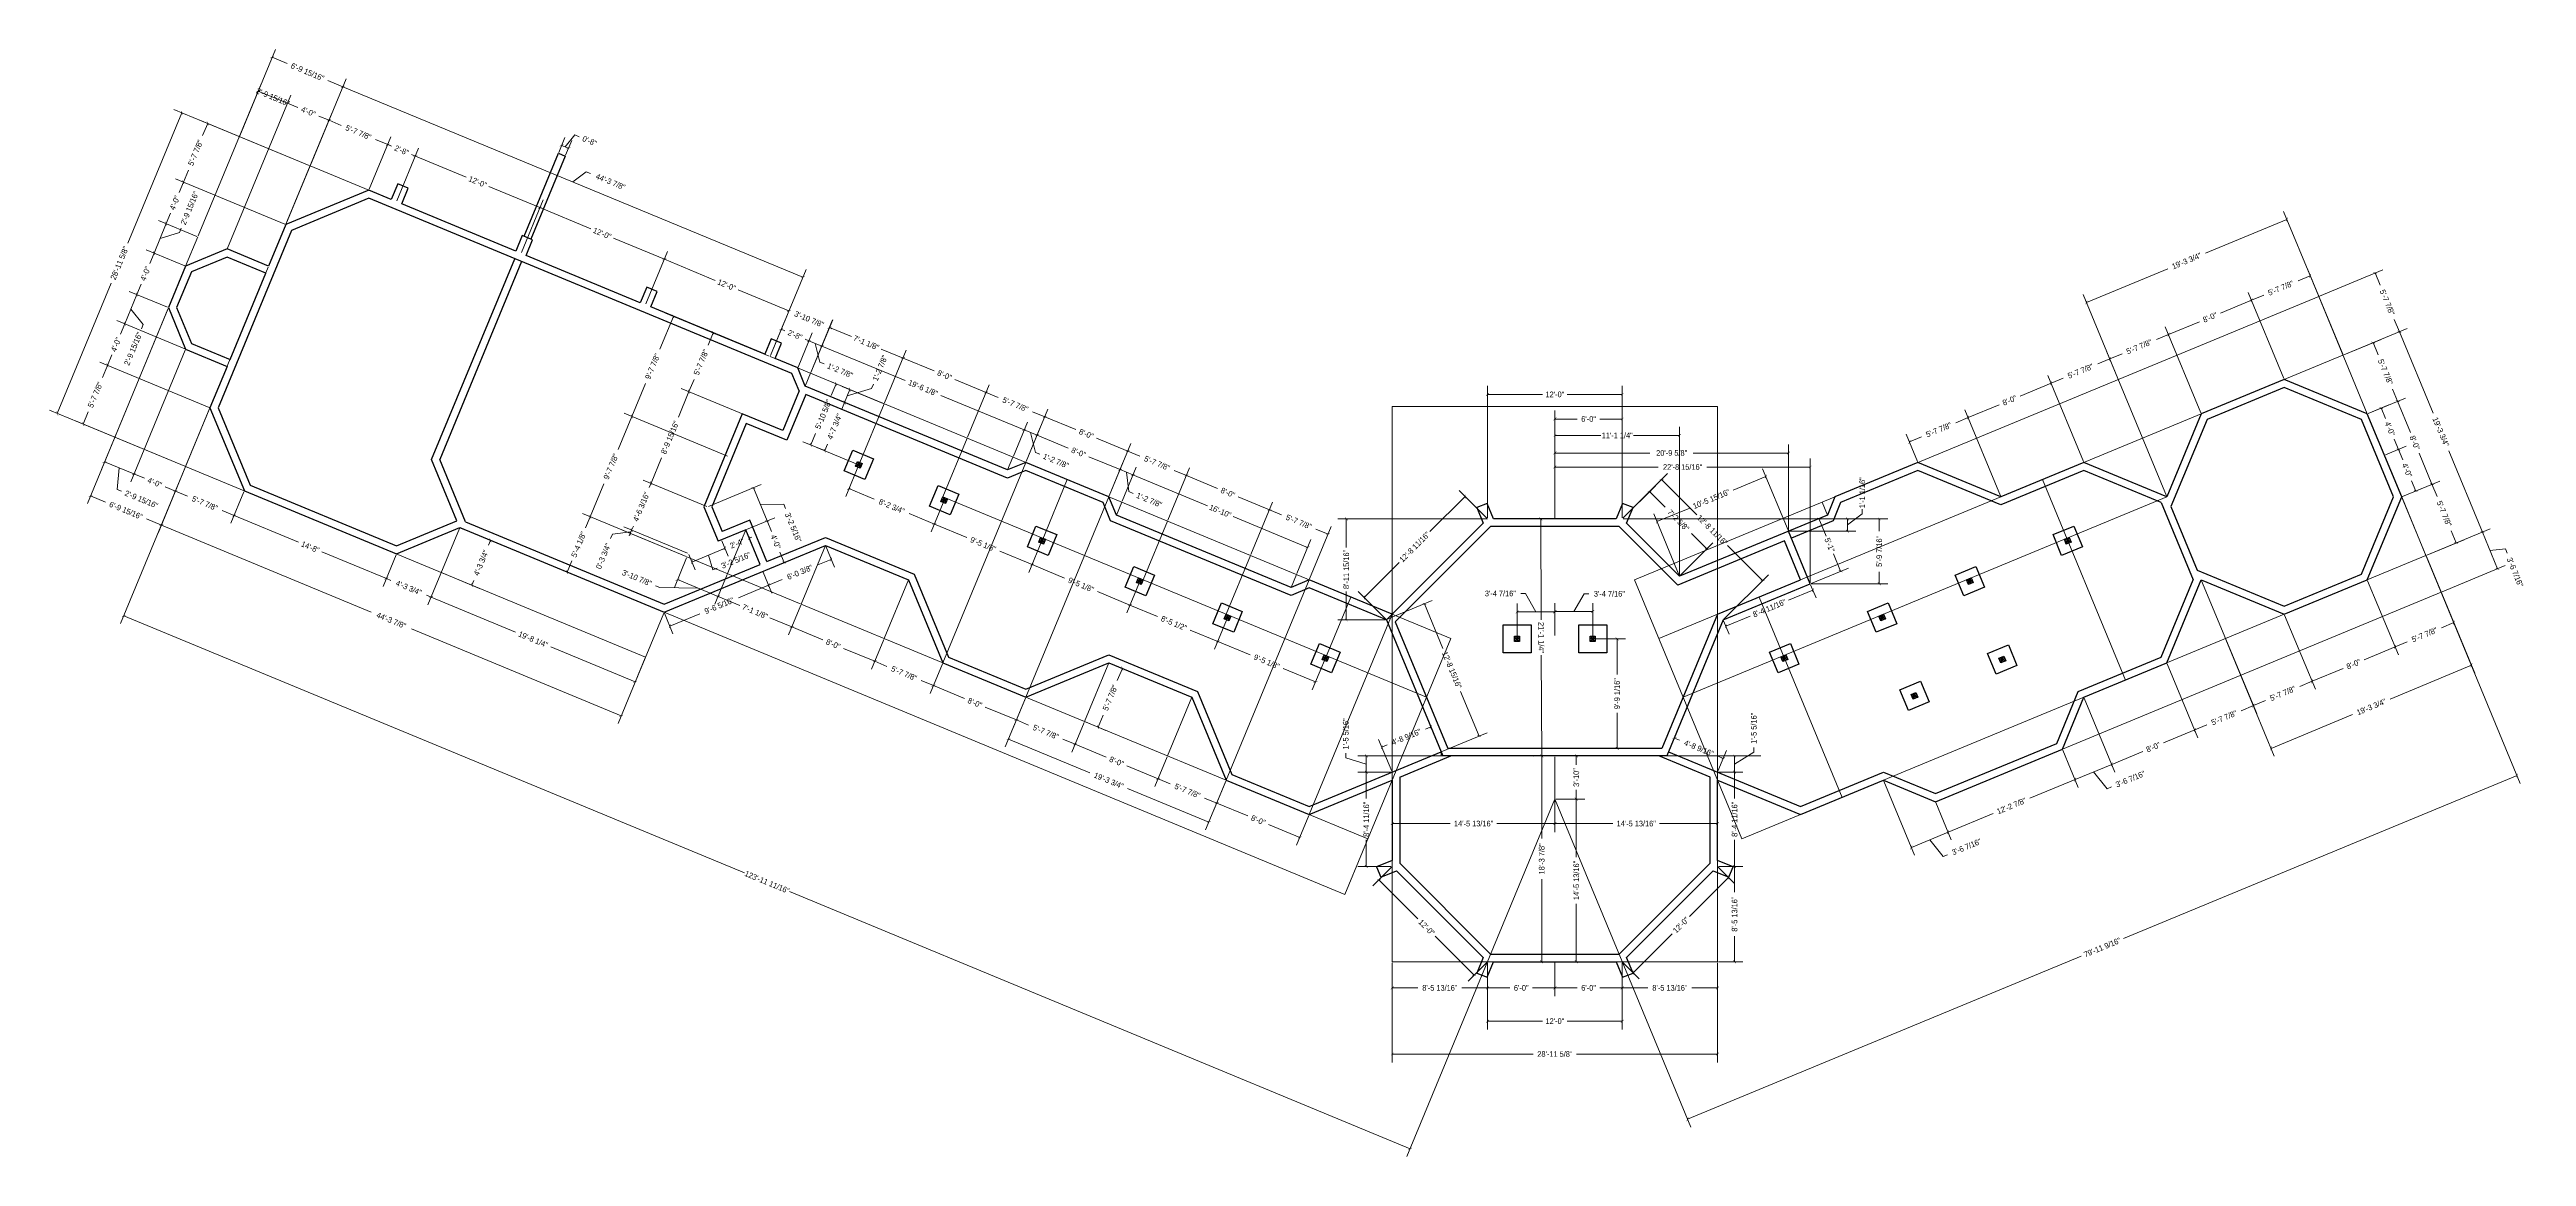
# Model space of a CAD drawing. Header units: inches. Extents: x 6006 to 8652, y 3716 to 4898.
import ezdxf

# ---------------------------------------------------------------- set-up
doc = ezdxf.new("R2010")
doc.units = ezdxf.units.IN
doc.header["$MEASUREMENT"] = 0
for name, color, linetype, lineweight in [('FOUNDATION', 7, 'Continuous', 30), ('GRID LAYOUT', 1, 'Continuous', 9), ('WALL FRAMING', 7, 'Continuous', 30)]:
    doc.layers.add(name, color=color, linetype=linetype, lineweight=lineweight)
doc.styles.add('ARCHENTLTD', font='technical.ttf', dxfattribs={"height": 6})
doc.dimstyles.new('ARCHENTLTD', dxfattribs={"dimscale": 0.05, "dimtxt": 0.1875, "dimasz": 3, "dimexe": 9, "dimexo": 1, "dimgap": 2.5, "dimtad": 0, "dimdec": 1, "dimzin": 1, "dimdsep": 46, "dimlunit": 4, "dimtxsty": 'ARCHENTLTD', "dimblk": 'ARCHTICK', "dimcen": 6, "dimclrd": 256, "dimclre": 256, "dimclrt": 256, "dimazin": 0, "dimtol": 1, "dimtfac": 1, "dimtdec": 1, "dimtofl": 0, "dimtmove": 1, "dimatfit": 3, "dimldrblk": 'ARCHTICK', "dimfxl": 1, "dimfrac": 2, "dimtolj": 1, "dimtzin": 0, "dimlwd": 9, "dimlwe": 9, "dimarcsym": 0})

# ---------------------------------------------------------------- blocks, each defined once
blk = doc.blocks.new('_ArchTick')
at = {"color": 0, "linetype": 'ByBlock', "const_width": 0.15}
blk.add_lwpolyline([(-0.5, -0.5), (0.5, 0.5)], dxfattribs=at)
blk = doc.blocks.new('*D4')
at = {"layer": 'GRID LAYOUT', "color": 3, "lineweight": 9}
for p, q in [((7138.6, 4242.7), (7160.4, 4233.7)), ((7152.1, 4237.1), (7146.7, 4224.1)), ((7126.1, 4174.4), (7131.5, 4187.4)), ((7112.6, 4180), (7134.5, 4171))]:
    blk.add_line(p, q, dxfattribs=at)
at = {"layer": 'GRID LAYOUT', "color": 3, "lineweight": 9, "xscale": 3, "yscale": 3, "zscale": 3}
for p, rotation in [((7152.1, 4237.1), 67.50000000000188), ((7126.1, 4174.4), 247.5000000000018)]:
    blk.add_blockref('_ArchTick', p, dxfattribs=dict(at, rotation=rotation))
at = {"layer": 'GRID LAYOUT', "color": 3, "insert": (7139.1, 4205.8), "char_height": 6, "attachment_point": 5, "rotation": 67.5, "style": 'ARCHENTLTD'}
blk.add_mtext('\\A1;5\'-7 7/8"', dxfattribs=at)
blk = doc.blocks.new('*D5')
at = {"layer": 'GRID LAYOUT', "color": 3, "lineweight": 9}
for p, q in [((6776, 4571.4), (6791.1, 4607.8)), ((6787.6, 4599.5), (6791.6, 4597.8)), ((6805.5, 4559.1), (6820.6, 4595.5)), ((6817.2, 4587.2), (6813.2, 4588.9))]:
    blk.add_line(p, q, dxfattribs=at)
at = {"layer": 'GRID LAYOUT', "color": 3, "lineweight": 9, "xscale": 3, "yscale": 3, "zscale": 3}
for p, rotation in [((6787.6, 4599.5), 157.4999999999999), ((6817.2, 4587.2), 337.4999999999999)]:
    blk.add_blockref('_ArchTick', p, dxfattribs=dict(at, rotation=rotation))
at = {"layer": 'GRID LAYOUT', "color": 3, "insert": (6802.4, 4593.4), "char_height": 6, "attachment_point": 5, "rotation": 337.5, "style": 'ARCHENTLTD'}
blk.add_mtext('\\A1;2\'-8"', dxfattribs=at)
blk = doc.blocks.new('*D6')
at = {"layer": 'GRID LAYOUT', "color": 3, "lineweight": 9}
for p, q in [((6642.9, 4626.5), (6666.2, 4682.6)), ((6662.7, 4674.2), (6717.1, 4651.7)), ((6795.8, 4619.1), (6741.4, 4641.7)), ((6776, 4571.4), (6799.2, 4627.5))]:
    blk.add_line(p, q, dxfattribs=at)
at = {"layer": 'GRID LAYOUT', "color": 3, "lineweight": 9, "xscale": 3, "yscale": 3, "zscale": 3}
for p, rotation in [((6662.7, 4674.2), 157.5000000000005), ((6795.8, 4619.1), 337.5000000000005)]:
    blk.add_blockref('_ArchTick', p, dxfattribs=dict(at, rotation=rotation))
at = {"layer": 'GRID LAYOUT', "color": 3, "insert": (6729.2, 4646.7), "char_height": 6, "attachment_point": 5, "rotation": 337.5, "style": 'ARCHENTLTD'}
blk.add_mtext('\\A1;12\'-0"', dxfattribs=at)
blk = doc.blocks.new('*D7')
at = {"layer": 'GRID LAYOUT', "color": 3, "lineweight": 9}
for p, q in [((6509.9, 4681.6), (6533.1, 4737.7)), ((6529.7, 4729.4), (6584.1, 4706.8)), ((6662.7, 4674.2), (6608.3, 4696.8)), ((6642.9, 4626.5), (6666.2, 4682.6))]:
    blk.add_line(p, q, dxfattribs=at)
at = {"layer": 'GRID LAYOUT', "color": 3, "lineweight": 9, "xscale": 3, "yscale": 3, "zscale": 3}
for p, rotation in [((6529.7, 4729.4), 157.5000000000001), ((6662.7, 4674.2), 337.5000000000001)]:
    blk.add_blockref('_ArchTick', p, dxfattribs=dict(at, rotation=rotation))
at = {"layer": 'GRID LAYOUT', "color": 3, "insert": (6596.2, 4701.8), "char_height": 6, "attachment_point": 5, "rotation": 337.5, "style": 'ARCHENTLTD'}
blk.add_mtext('\\A1;12\'-0"', dxfattribs=at)
blk = doc.blocks.new('*D8')
at = {"layer": 'GRID LAYOUT', "color": 3, "lineweight": 9}
for p, q in [((6376.9, 4736.7), (6400.1, 4792.8)), ((6396.6, 4784.5), (6451, 4761.9)), ((6529.7, 4729.4), (6475.3, 4751.9)), ((6509.9, 4681.6), (6533.1, 4737.7))]:
    blk.add_line(p, q, dxfattribs=at)
at = {"layer": 'GRID LAYOUT', "color": 3, "lineweight": 9, "xscale": 3, "yscale": 3, "zscale": 3}
for p, rotation in [((6396.6, 4784.5), 157.4999999999999), ((6529.7, 4729.4), 337.4999999999999)]:
    blk.add_blockref('_ArchTick', p, dxfattribs=dict(at, rotation=rotation))
at = {"layer": 'GRID LAYOUT', "color": 3, "insert": (6463.2, 4756.9), "char_height": 6, "attachment_point": 5, "rotation": 337.5, "style": 'ARCHENTLTD'}
blk.add_mtext('\\A1;12\'-0"', dxfattribs=at)
blk = doc.blocks.new('*D9')
at = {"layer": 'GRID LAYOUT', "color": 3, "lineweight": 9}
for p, q in [((6347.3, 4749), (6370.5, 4805)), ((6367.1, 4796.7), (6371.1, 4795)), ((6376.9, 4736.7), (6400.1, 4792.8)), ((6396.6, 4784.5), (6392.6, 4786.1))]:
    blk.add_line(p, q, dxfattribs=at)
at = {"layer": 'GRID LAYOUT', "color": 3, "lineweight": 9, "xscale": 3, "yscale": 3, "zscale": 3}
for p, rotation in [((6367.1, 4796.7), 157.4999999999993), ((6396.6, 4784.5), 337.4999999999994)]:
    blk.add_blockref('_ArchTick', p, dxfattribs=dict(at, rotation=rotation))
at = {"layer": 'GRID LAYOUT', "color": 3, "insert": (6381.9, 4790.6), "char_height": 6, "attachment_point": 5, "rotation": 337.5, "style": 'ARCHENTLTD'}
blk.add_mtext('\\A1;2\'-8"', dxfattribs=at)
blk = doc.blocks.new('*D10')
at = {"layer": 'GRID LAYOUT', "color": 3, "lineweight": 9}
for p, q in [((6549.8, 4788.5), (6556.4, 4804.2)), ((6552.9, 4795.9), (6560.3, 4792.8)), ((6556.6, 4794.4), (6567, 4807.2)), ((6557.2, 4785.4), (6563.7, 4801.1)), ((6567, 4807.2), (6571.7, 4805.2))]:
    blk.add_line(p, q, dxfattribs=at)
at = {"layer": 'GRID LAYOUT', "color": 3, "lineweight": 9, "xscale": 3, "yscale": 3, "zscale": 3}
for p, rotation in [((6552.9, 4795.9), 157.5000000000063), ((6560.3, 4792.8), 337.5000000000063)]:
    blk.add_blockref('_ArchTick', p, dxfattribs=dict(at, rotation=rotation))
at = {"layer": 'GRID LAYOUT', "color": 3, "insert": (6582.8, 4800.6), "char_height": 6, "attachment_point": 5, "rotation": 337.5, "style": 'ARCHENTLTD'}
blk.add_mtext('\\A1;0\'-8"', dxfattribs=at)
blk = doc.blocks.new('*D11')
at = {"layer": 'GRID LAYOUT', "color": 3, "lineweight": 9}
for p, q in [((6284.6, 4774.9), (6307.8, 4831)), ((6304.4, 4822.7), (6317.4, 4817.3)), ((6347.3, 4749), (6370.5, 4805)), ((6367.1, 4796.7), (6354.1, 4802.1))]:
    blk.add_line(p, q, dxfattribs=at)
at = {"layer": 'GRID LAYOUT', "color": 3, "lineweight": 9, "xscale": 3, "yscale": 3, "zscale": 3}
for p, rotation in [((6304.4, 4822.7), 157.5000000000018), ((6367.1, 4796.7), 337.5000000000018)]:
    blk.add_blockref('_ArchTick', p, dxfattribs=dict(at, rotation=rotation))
at = {"layer": 'GRID LAYOUT', "color": 3, "insert": (6335.7, 4809.7), "char_height": 6, "attachment_point": 5, "rotation": 337.5, "style": 'ARCHENTLTD'}
blk.add_mtext('\\A1;5\'-7 7/8"', dxfattribs=at)
blk = doc.blocks.new('*D12')
at = {"layer": 'GRID LAYOUT', "color": 3, "lineweight": 9}
for p, q in [((6195.9, 4686.2), (6263.5, 4849.4)), ((6240.2, 4667.9), (6307.8, 4831)), ((6260, 4841.1), (6271.1, 4836.5)), ((6304.4, 4822.7), (6293.3, 4827.3))]:
    blk.add_line(p, q, dxfattribs=at)
at = {"layer": 'GRID LAYOUT', "color": 3, "lineweight": 9, "xscale": 3, "yscale": 3, "zscale": 3}
for p, rotation in [((6260, 4841.1), 157.5000000000053), ((6304.4, 4822.7), 337.5000000000053)]:
    blk.add_blockref('_ArchTick', p, dxfattribs=dict(at, rotation=rotation))
at = {"layer": 'GRID LAYOUT', "color": 3, "insert": (6282.2, 4831.9), "char_height": 6, "attachment_point": 5, "rotation": 337.5, "style": 'ARCHENTLTD'}
blk.add_mtext('\\A1;4\'-0"', dxfattribs=at)
blk = doc.blocks.new('*D13')
at = {"layer": 'GRID LAYOUT', "color": 3, "lineweight": 9}
for p, q in [((6164.5, 4699.2), (6232.1, 4862.4)), ((6195.9, 4686.2), (6263.5, 4849.4)), ((6228.7, 4854), (6260, 4841.1))]:
    blk.add_line(p, q, dxfattribs=at)
at = {"layer": 'GRID LAYOUT', "color": 3, "lineweight": 9, "xscale": 3, "yscale": 3, "zscale": 3}
for p, rotation in [((6228.7, 4854), 157.4999999999947), ((6260, 4841.1), 337.4999999999947)]:
    blk.add_blockref('_ArchTick', p, dxfattribs=dict(at, rotation=rotation))
at = {"layer": 'GRID LAYOUT', "color": 3, "insert": (6244.3, 4847.5), "char_height": 6, "attachment_point": 5, "rotation": 337.5, "style": 'ARCHENTLTD'}
blk.add_mtext('\\A1;2\'-9 15/16"', dxfattribs=at)
blk = doc.blocks.new('*D14')
at = {"layer": 'GRID LAYOUT', "color": 3, "lineweight": 9}
for p, q in [((6819.3, 4553.4), (6842.6, 4609.6)), ((6839.1, 4601.3), (6862.5, 4591.6)), ((6917.8, 4568.7), (6894.3, 4578.4)), ((6897.9, 4520.9), (6921.2, 4577.1))]:
    blk.add_line(p, q, dxfattribs=at)
at = {"layer": 'GRID LAYOUT', "color": 3, "lineweight": 9, "xscale": 3, "yscale": 3, "zscale": 3}
for p, rotation in [((6839.1, 4601.3), 157.5000000000013), ((6917.8, 4568.7), 337.5000000000013)]:
    blk.add_blockref('_ArchTick', p, dxfattribs=dict(at, rotation=rotation))
at = {"layer": 'GRID LAYOUT', "color": 3, "insert": (6878.4, 4585), "char_height": 6, "attachment_point": 5, "rotation": 337.5, "style": 'ARCHENTLTD'}
blk.add_mtext('\\A1;7\'-1 1/8"', dxfattribs=at)
blk = doc.blocks.new('*D15')
at = {"layer": 'GRID LAYOUT', "color": 3, "lineweight": 9}
for p, q in [((6805.5, 4559.1), (6820.6, 4595.5)), ((6817.2, 4587.2), (6830.9, 4581.5)), ((6819.3, 4553.4), (6834.4, 4589.9)), ((6824, 4584.4), (6828.8, 4564.3)), ((6828.8, 4564.3), (6833.5, 4562.4))]:
    blk.add_line(p, q, dxfattribs=at)
at = {"layer": 'GRID LAYOUT', "color": 3, "lineweight": 9, "xscale": 3, "yscale": 3, "zscale": 3}
for p, rotation in [((6817.2, 4587.2), 157.4999999999909), ((6830.9, 4581.5), 337.4999999999909)]:
    blk.add_blockref('_ArchTick', p, dxfattribs=dict(at, rotation=rotation))
at = {"layer": 'GRID LAYOUT', "color": 3, "insert": (6850.5, 4555.3), "char_height": 6, "attachment_point": 5, "rotation": 337.5, "style": 'ARCHENTLTD'}
blk.add_mtext('\\A1;1\'-2 7/8"', dxfattribs=at)
blk = doc.blocks.new('*D16')
at = {"layer": 'GRID LAYOUT', "color": 3, "lineweight": 9}
for p, q in [((6897.9, 4520.9), (6921.2, 4577.1)), ((6917.8, 4568.7), (6951, 4555)), ((7006.4, 4532), (6973.2, 4545.8)), ((6986.6, 4484.1), (7009.9, 4540.3))]:
    blk.add_line(p, q, dxfattribs=at)
at = {"layer": 'GRID LAYOUT', "color": 3, "lineweight": 9, "xscale": 3, "yscale": 3, "zscale": 3}
for p, rotation in [((6917.8, 4568.7), 157.5000000000004), ((7006.4, 4532), 337.5000000000004)]:
    blk.add_blockref('_ArchTick', p, dxfattribs=dict(at, rotation=rotation))
at = {"layer": 'GRID LAYOUT', "color": 3, "insert": (6962.1, 4550.4), "char_height": 6, "attachment_point": 5, "rotation": 337.5, "style": 'ARCHENTLTD'}
blk.add_mtext('\\A1;8\'-0"', dxfattribs=at)
blk = doc.blocks.new('*D17')
at = {"layer": 'GRID LAYOUT', "color": 3, "lineweight": 9}
for p, q in [((6986.6, 4484.1), (7009.9, 4540.3)), ((7006.4, 4532), (7019.4, 4526.6)), ((7049.3, 4458.2), (7072.6, 4514.3)), ((7069.2, 4506), (7056.2, 4511.4))]:
    blk.add_line(p, q, dxfattribs=at)
at = {"layer": 'GRID LAYOUT', "color": 3, "lineweight": 9, "xscale": 3, "yscale": 3, "zscale": 3}
for p, rotation in [((7006.4, 4532), 157.5000000000005), ((7069.2, 4506), 337.5000000000005)]:
    blk.add_blockref('_ArchTick', p, dxfattribs=dict(at, rotation=rotation))
at = {"layer": 'GRID LAYOUT', "color": 3, "insert": (7037.8, 4519), "char_height": 6, "attachment_point": 5, "rotation": 337.5, "style": 'ARCHENTLTD'}
blk.add_mtext('\\A1;5\'-7 7/8"', dxfattribs=at)
blk = doc.blocks.new('*D18')
at = {"layer": 'GRID LAYOUT', "color": 3, "lineweight": 9}
for p, q in [((7049.3, 4458.2), (7072.6, 4514.3)), ((7069.2, 4506), (7102.4, 4492.3)), ((7157.9, 4469.3), (7124.6, 4483.1)), ((7138, 4421.4), (7161.3, 4477.6))]:
    blk.add_line(p, q, dxfattribs=at)
at = {"layer": 'GRID LAYOUT', "color": 3, "lineweight": 9, "xscale": 3, "yscale": 3, "zscale": 3}
for p, rotation in [((7069.2, 4506), 157.5000000000005), ((7157.9, 4469.3), 337.5000000000005)]:
    blk.add_blockref('_ArchTick', p, dxfattribs=dict(at, rotation=rotation))
at = {"layer": 'GRID LAYOUT', "color": 3, "insert": (7113.5, 4487.7), "char_height": 6, "attachment_point": 5, "rotation": 337.5, "style": 'ARCHENTLTD'}
blk.add_mtext('\\A1;8\'-0"', dxfattribs=at)
blk = doc.blocks.new('*D19')
at = {"layer": 'GRID LAYOUT', "color": 3, "lineweight": 9}
for p, q in [((7138, 4421.4), (7161.3, 4477.6)), ((7157.9, 4469.3), (7170.9, 4463.9)), ((7200.7, 4395.4), (7224, 4451.6)), ((7220.6, 4443.3), (7207.6, 4448.7))]:
    blk.add_line(p, q, dxfattribs=at)
at = {"layer": 'GRID LAYOUT', "color": 3, "lineweight": 9, "xscale": 3, "yscale": 3, "zscale": 3}
for p, rotation in [((7157.9, 4469.3), 157.4999999999997), ((7220.6, 4443.3), 337.4999999999997)]:
    blk.add_blockref('_ArchTick', p, dxfattribs=dict(at, rotation=rotation))
at = {"layer": 'GRID LAYOUT', "color": 3, "insert": (7189.2, 4456.3), "char_height": 6, "attachment_point": 5, "rotation": 337.5, "style": 'ARCHENTLTD'}
blk.add_mtext('\\A1;5\'-7 7/8"', dxfattribs=at)
blk = doc.blocks.new('*D20')
at = {"layer": 'GRID LAYOUT', "color": 3, "lineweight": 9}
for p, q in [((7200.7, 4395.4), (7224, 4451.6)), ((7220.6, 4443.3), (7253.8, 4429.5)), ((7309.3, 4406.6), (7276, 4420.3)), ((7289.4, 4358.7), (7312.7, 4414.9))]:
    blk.add_line(p, q, dxfattribs=at)
at = {"layer": 'GRID LAYOUT', "color": 3, "lineweight": 9, "xscale": 3, "yscale": 3, "zscale": 3}
for p, rotation in [((7220.6, 4443.3), 157.4999999999998), ((7309.3, 4406.6), 337.4999999999997)]:
    blk.add_blockref('_ArchTick', p, dxfattribs=dict(at, rotation=rotation))
at = {"layer": 'GRID LAYOUT', "color": 3, "insert": (7264.9, 4424.9), "char_height": 6, "attachment_point": 5, "rotation": 337.5, "style": 'ARCHENTLTD'}
blk.add_mtext('\\A1;8\'-0"', dxfattribs=at)
blk = doc.blocks.new('*D21')
at = {"layer": 'GRID LAYOUT', "color": 3, "lineweight": 9}
for p, q in [((7289.4, 4358.7), (7312.7, 4414.9)), ((7309.3, 4406.6), (7322.3, 4401.2)), ((7352.1, 4332.7), (7375.4, 4388.9)), ((7372, 4380.6), (7359, 4386))]:
    blk.add_line(p, q, dxfattribs=at)
at = {"layer": 'GRID LAYOUT', "color": 3, "lineweight": 9, "xscale": 3, "yscale": 3, "zscale": 3}
for p, rotation in [((7309.3, 4406.6), 157.5), ((7372, 4380.6), 337.4999999999999)]:
    blk.add_blockref('_ArchTick', p, dxfattribs=dict(at, rotation=rotation))
at = {"layer": 'GRID LAYOUT', "color": 3, "insert": (7340.6, 4393.6), "char_height": 6, "attachment_point": 5, "rotation": 337.5, "style": 'ARCHENTLTD'}
blk.add_mtext('\\A1;5\'-7 7/8"', dxfattribs=at)
blk = doc.blocks.new('*D22')
at = {"layer": 'GRID LAYOUT', "color": 3, "lineweight": 9}
for p, q in [((6776, 4571.4), (6799.2, 4627.5)), ((6795.8, 4619.1), (6793, 4620.3)), ((6819.3, 4553.4), (6842.5, 4609.5)), ((6839.1, 4601.2), (6841.8, 4600))]:
    blk.add_line(p, q, dxfattribs=at)
at = {"layer": 'GRID LAYOUT', "color": 3, "lineweight": 9, "xscale": 3, "yscale": 3, "zscale": 3}
for p, rotation in [((6795.8, 4619.1), 337.5000000000005), ((6839.1, 4601.2), 157.5000000000005)]:
    blk.add_blockref('_ArchTick', p, dxfattribs=dict(at, rotation=rotation))
at = {"layer": 'GRID LAYOUT', "color": 3, "insert": (6817.4, 4610.2), "char_height": 6, "attachment_point": 5, "rotation": 337.5, "style": 'ARCHENTLTD'}
blk.add_mtext('\\A1;3\'-10 7/8"', dxfattribs=at)
blk = doc.blocks.new('*D23')
at = {"layer": 'GRID LAYOUT', "color": 3, "lineweight": 9}
for p, q in [((6819.3, 4553.4), (6834.4, 4589.9)), ((6830.9, 4581.5), (6920, 4544.6)), ((7047.2, 4491.9), (6958.1, 4528.9)), ((7035.6, 4463.9), (7050.7, 4500.3))]:
    blk.add_line(p, q, dxfattribs=at)
at = {"layer": 'GRID LAYOUT', "color": 3, "lineweight": 9, "xscale": 3, "yscale": 3, "zscale": 3}
for p, rotation in [((6830.9, 4581.5), 157.4999999999909), ((7047.2, 4491.9), 337.4999999999909)]:
    blk.add_blockref('_ArchTick', p, dxfattribs=dict(at, rotation=rotation))
at = {"layer": 'GRID LAYOUT', "color": 3, "insert": (6939.1, 4536.7), "char_height": 6, "attachment_point": 5, "rotation": 337.5, "style": 'ARCHENTLTD'}
blk.add_mtext('\\A1;19\'-6 1/8"', dxfattribs=at)
blk = doc.blocks.new('*D24')
at = {"layer": 'GRID LAYOUT', "color": 3, "lineweight": 9}
for p, q in [((7035.6, 4463.9), (7050.7, 4500.3)), ((7047.2, 4491.9), (7061, 4486.3)), ((7049.3, 4458.2), (7064.4, 4494.6)), ((7054.1, 4489.1), (7059.3, 4467.8)), ((7059.3, 4467.8), (7063.9, 4465.9))]:
    blk.add_line(p, q, dxfattribs=at)
at = {"layer": 'GRID LAYOUT', "color": 3, "lineweight": 9, "xscale": 3, "yscale": 3, "zscale": 3}
for p, rotation in [((7047.2, 4491.9), 157.4999999999909), ((7061, 4486.3), 337.4999999999909)]:
    blk.add_blockref('_ArchTick', p, dxfattribs=dict(at, rotation=rotation))
at = {"layer": 'GRID LAYOUT', "color": 3, "insert": (7081, 4458.8), "char_height": 6, "attachment_point": 5, "rotation": 337.5, "style": 'ARCHENTLTD'}
blk.add_mtext('\\A1;1\'-2 7/8"', dxfattribs=at)
blk = doc.blocks.new('*D25')
at = {"layer": 'GRID LAYOUT', "color": 3, "lineweight": 9}
for p, q in [((7049.3, 4458.2), (7064.4, 4494.6)), ((7061, 4486.3), (7094.2, 4472.5)), ((7149.7, 4449.5), (7116.4, 4463.3)), ((7138, 4421.4), (7153.1, 4457.8))]:
    blk.add_line(p, q, dxfattribs=at)
at = {"layer": 'GRID LAYOUT', "color": 3, "lineweight": 9, "xscale": 3, "yscale": 3, "zscale": 3}
for p, rotation in [((7061, 4486.3), 157.4999999999909), ((7149.7, 4449.5), 337.4999999999909)]:
    blk.add_blockref('_ArchTick', p, dxfattribs=dict(at, rotation=rotation))
at = {"layer": 'GRID LAYOUT', "color": 3, "insert": (7105.3, 4467.9), "char_height": 6, "attachment_point": 5, "rotation": 337.5, "style": 'ARCHENTLTD'}
blk.add_mtext('\\A1;8\'-0"', dxfattribs=at)
blk = doc.blocks.new('*D26')
at = {"layer": 'GRID LAYOUT', "color": 3, "lineweight": 9}
for p, q in [((7138, 4421.4), (7153.1, 4457.8)), ((7149.7, 4449.5), (7163.4, 4443.8)), ((7151.8, 4415.7), (7166.9, 4452.1)), ((7156.5, 4446.7), (7159.1, 4426)), ((7159.1, 4426), (7163.7, 4424.1))]:
    blk.add_line(p, q, dxfattribs=at)
at = {"layer": 'GRID LAYOUT', "color": 3, "lineweight": 9, "xscale": 3, "yscale": 3, "zscale": 3}
for p, rotation in [((7149.7, 4449.5), 157.4999999999909), ((7163.4, 4443.8), 337.4999999999909)]:
    blk.add_blockref('_ArchTick', p, dxfattribs=dict(at, rotation=rotation))
at = {"layer": 'GRID LAYOUT', "color": 3, "insert": (7180.8, 4417), "char_height": 6, "attachment_point": 5, "rotation": 337.5, "style": 'ARCHENTLTD'}
blk.add_mtext('\\A1;1\'-2 7/8"', dxfattribs=at)
blk = doc.blocks.new('*D27')
at = {"layer": 'GRID LAYOUT', "color": 3, "lineweight": 9}
for p, q in [((7151.8, 4415.7), (7166.9, 4452.1)), ((7163.4, 4443.8), (7242.9, 4410.9)), ((7350, 4366.5), (7270.6, 4399.4)), ((7338.4, 4338.4), (7353.5, 4374.8))]:
    blk.add_line(p, q, dxfattribs=at)
at = {"layer": 'GRID LAYOUT', "color": 3, "lineweight": 9, "xscale": 3, "yscale": 3, "zscale": 3}
for p, rotation in [((7163.4, 4443.8), 157.4999999999909), ((7350, 4366.5), 337.4999999999909)]:
    blk.add_blockref('_ArchTick', p, dxfattribs=dict(at, rotation=rotation))
at = {"layer": 'GRID LAYOUT', "color": 3, "insert": (7256.7, 4405.2), "char_height": 6, "attachment_point": 5, "rotation": 337.5, "style": 'ARCHENTLTD'}
blk.add_mtext('\\A1;16\'-10"', dxfattribs=at)
blk = doc.blocks.new('*D28')
at = {"layer": 'GRID LAYOUT', "color": 3, "lineweight": 9}
for p, q in [((6686.5, 4355.4), (6673.4, 4323.7)), ((6658, 4323.6), (6653.3, 4325.5)), ((6698.5, 4323), (6658, 4323.6)), ((6676.8, 4332), (6720.1, 4314.1)), ((6729.8, 4337.5), (6716.7, 4305.8))]:
    blk.add_line(p, q, dxfattribs=at)
at = {"layer": 'GRID LAYOUT', "color": 3, "lineweight": 9, "xscale": 3, "yscale": 3, "zscale": 3}
for p, rotation in [((6676.8, 4332), 157.4999999999996), ((6720.1, 4314.1), 337.4999999999996)]:
    blk.add_blockref('_ArchTick', p, dxfattribs=dict(at, rotation=rotation))
at = {"layer": 'GRID LAYOUT', "color": 3, "insert": (6633.3, 4333.8), "char_height": 6, "attachment_point": 5, "rotation": 337.5, "style": 'ARCHENTLTD'}
blk.add_mtext('\\A1;3\'-10 7/8"', dxfattribs=at)
blk = doc.blocks.new('*D29')
at = {"layer": 'GRID LAYOUT', "color": 3, "lineweight": 9}
for p, q in [((6729.8, 4337.5), (6716.7, 4305.8)), ((6720.1, 4314.1), (6743.5, 4304.4)), ((6798.8, 4281.5), (6775.4, 4291.2)), ((6808.5, 4304.9), (6795.3, 4273.2))]:
    blk.add_line(p, q, dxfattribs=at)
at = {"layer": 'GRID LAYOUT', "color": 3, "lineweight": 9, "xscale": 3, "yscale": 3, "zscale": 3}
for p, rotation in [((6720.1, 4314.1), 157.4999999999996), ((6798.8, 4281.5), 337.4999999999996)]:
    blk.add_blockref('_ArchTick', p, dxfattribs=dict(at, rotation=rotation))
at = {"layer": 'GRID LAYOUT', "color": 3, "insert": (6759.5, 4297.8), "char_height": 6, "attachment_point": 5, "rotation": 337.5, "style": 'ARCHENTLTD'}
blk.add_mtext('\\A1;7\'-1 1/8"', dxfattribs=at)
blk = doc.blocks.new('*D30')
at = {"layer": 'GRID LAYOUT', "color": 3, "lineweight": 9}
for p, q in [((6808.5, 4304.9), (6795.3, 4273.2)), ((6798.8, 4281.5), (6832, 4267.7)), ((6897.2, 4268.2), (6884, 4236.5)), ((6887.5, 4244.8), (6854.2, 4258.5))]:
    blk.add_line(p, q, dxfattribs=at)
at = {"layer": 'GRID LAYOUT', "color": 3, "lineweight": 9, "xscale": 3, "yscale": 3, "zscale": 3}
for p, rotation in [((6798.8, 4281.5), 157.4999999999996), ((6887.5, 4244.8), 337.4999999999996)]:
    blk.add_blockref('_ArchTick', p, dxfattribs=dict(at, rotation=rotation))
at = {"layer": 'GRID LAYOUT', "color": 3, "insert": (6843.1, 4263.1), "char_height": 6, "attachment_point": 5, "rotation": 337.5, "style": 'ARCHENTLTD'}
blk.add_mtext('\\A1;8\'-0"', dxfattribs=at)
blk = doc.blocks.new('*D31')
at = {"layer": 'GRID LAYOUT', "color": 3, "lineweight": 9}
for p, q in [((6897.2, 4268.2), (6884, 4236.5)), ((6887.5, 4244.8), (6900.5, 4239.4)), ((6959.9, 4242.2), (6946.7, 4210.5)), ((6950.2, 4218.8), (6937.2, 4224.2))]:
    blk.add_line(p, q, dxfattribs=at)
at = {"layer": 'GRID LAYOUT', "color": 3, "lineweight": 9, "xscale": 3, "yscale": 3, "zscale": 3}
for p, rotation in [((6887.5, 4244.8), 157.4999999999996), ((6950.2, 4218.8), 337.4999999999996)]:
    blk.add_blockref('_ArchTick', p, dxfattribs=dict(at, rotation=rotation))
at = {"layer": 'GRID LAYOUT', "color": 3, "insert": (6918.8, 4231.8), "char_height": 6, "attachment_point": 5, "rotation": 337.5, "style": 'ARCHENTLTD'}
blk.add_mtext('\\A1;5\'-7 7/8"', dxfattribs=at)
blk = doc.blocks.new('*D32')
at = {"layer": 'GRID LAYOUT', "color": 3, "lineweight": 9}
for p, q in [((6959.9, 4242.2), (6946.7, 4210.5)), ((6950.2, 4218.8), (6983.4, 4205)), ((7038.9, 4182.1), (7005.6, 4195.8)), ((7048.6, 4205.4), (7035.4, 4173.7))]:
    blk.add_line(p, q, dxfattribs=at)
at = {"layer": 'GRID LAYOUT', "color": 3, "lineweight": 9, "xscale": 3, "yscale": 3, "zscale": 3}
for p, rotation in [((6950.2, 4218.8), 157.4999999999996), ((7038.9, 4182.1), 337.4999999999996)]:
    blk.add_blockref('_ArchTick', p, dxfattribs=dict(at, rotation=rotation))
at = {"layer": 'GRID LAYOUT', "color": 3, "insert": (6994.5, 4200.4), "char_height": 6, "attachment_point": 5, "rotation": 337.5, "style": 'ARCHENTLTD'}
blk.add_mtext('\\A1;8\'-0"', dxfattribs=at)
blk = doc.blocks.new('*D33')
at = {"layer": 'GRID LAYOUT', "color": 3, "lineweight": 9}
for p, q in [((7048.6, 4205.4), (7035.4, 4173.7)), ((7038.9, 4182.1), (7051.9, 4176.7)), ((7101.6, 4156.1), (7088.6, 4161.5)), ((7111.3, 4179.5), (7098.1, 4147.8))]:
    blk.add_line(p, q, dxfattribs=at)
at = {"layer": 'GRID LAYOUT', "color": 3, "lineweight": 9, "xscale": 3, "yscale": 3, "zscale": 3}
for p, rotation in [((7038.9, 4182.1), 157.4999999999996), ((7101.6, 4156.1), 337.4999999999996)]:
    blk.add_blockref('_ArchTick', p, dxfattribs=dict(at, rotation=rotation))
at = {"layer": 'GRID LAYOUT', "color": 3, "insert": (7070.2, 4169.1), "char_height": 6, "attachment_point": 5, "rotation": 337.5, "style": 'ARCHENTLTD'}
blk.add_mtext('\\A1;5\'-7 7/8"', dxfattribs=at)
blk = doc.blocks.new('*D34')
at = {"layer": 'GRID LAYOUT', "color": 3, "lineweight": 9}
for p, q in [((7111.3, 4179.5), (7098.1, 4147.8)), ((7101.6, 4156.1), (7134.8, 4142.3)), ((7190.3, 4119.3), (7157, 4133.1)), ((7200, 4142.7), (7186.8, 4111))]:
    blk.add_line(p, q, dxfattribs=at)
at = {"layer": 'GRID LAYOUT', "color": 3, "lineweight": 9, "xscale": 3, "yscale": 3, "zscale": 3}
for p, rotation in [((7101.6, 4156.1), 157.4999999999996), ((7190.3, 4119.3), 337.4999999999996)]:
    blk.add_blockref('_ArchTick', p, dxfattribs=dict(at, rotation=rotation))
at = {"layer": 'GRID LAYOUT', "color": 3, "insert": (7145.9, 4137.7), "char_height": 6, "attachment_point": 5, "rotation": 337.5, "style": 'ARCHENTLTD'}
blk.add_mtext('\\A1;8\'-0"', dxfattribs=at)
blk = doc.blocks.new('*D35')
at = {"layer": 'GRID LAYOUT', "color": 3, "lineweight": 9}
for p, q in [((7200, 4142.7), (7186.8, 4111)), ((7190.3, 4119.3), (7203.3, 4113.9)), ((7262.7, 4116.8), (7249.6, 4085)), ((7253, 4093.4), (7240, 4098.7))]:
    blk.add_line(p, q, dxfattribs=at)
at = {"layer": 'GRID LAYOUT', "color": 3, "lineweight": 9, "xscale": 3, "yscale": 3, "zscale": 3}
for p, rotation in [((7190.3, 4119.3), 157.4999999999996), ((7253, 4093.4), 337.4999999999996)]:
    blk.add_blockref('_ArchTick', p, dxfattribs=dict(at, rotation=rotation))
at = {"layer": 'GRID LAYOUT', "color": 3, "insert": (7221.6, 4106.3), "char_height": 6, "attachment_point": 5, "rotation": 337.5, "style": 'ARCHENTLTD'}
blk.add_mtext('\\A1;5\'-7 7/8"', dxfattribs=at)
blk = doc.blocks.new('*D36')
at = {"layer": 'GRID LAYOUT', "color": 3, "lineweight": 9}
for p, q in [((7262.7, 4116.8), (7249.6, 4085)), ((7253, 4093.4), (7286.2, 4079.6)), ((7351.4, 4080), (7338.2, 4048.3)), ((7341.7, 4056.6), (7308.4, 4070.4))]:
    blk.add_line(p, q, dxfattribs=at)
at = {"layer": 'GRID LAYOUT', "color": 3, "lineweight": 9, "xscale": 3, "yscale": 3, "zscale": 3}
for p, rotation in [((7253, 4093.4), 157.4999999999996), ((7341.7, 4056.6), 337.4999999999996)]:
    blk.add_blockref('_ArchTick', p, dxfattribs=dict(at, rotation=rotation))
at = {"layer": 'GRID LAYOUT', "color": 3, "insert": (7297.3, 4075), "char_height": 6, "attachment_point": 5, "rotation": 337.5, "style": 'ARCHENTLTD'}
blk.add_mtext('\\A1;8\'-0"', dxfattribs=at)
blk = doc.blocks.new('*D38')
at = {"layer": 'GRID LAYOUT', "color": 3, "lineweight": 9}
for p, q in [((6208.9, 4806.3), (6247, 4898.3)), ((6243.5, 4890), (6259.6, 4883.3)), ((6284.6, 4774.9), (6322.7, 4866.9)), ((6319.2, 4858.6), (6303.2, 4865.3))]:
    blk.add_line(p, q, dxfattribs=at)
at = {"layer": 'GRID LAYOUT', "color": 3, "lineweight": 9, "xscale": 3, "yscale": 3, "zscale": 3}
for p, rotation in [((6243.5, 4890), 157.4999999999994), ((6319.2, 4858.6), 337.4999999999994)]:
    blk.add_blockref('_ArchTick', p, dxfattribs=dict(at, rotation=rotation))
at = {"layer": 'GRID LAYOUT', "color": 3, "insert": (6281.4, 4874.3), "char_height": 6, "attachment_point": 5, "rotation": 337.5, "style": 'ARCHENTLTD'}
blk.add_mtext('\\A1;6\'-9 15/16"', dxfattribs=at)
blk = doc.blocks.new('*D39')
at = {"layer": 'GRID LAYOUT', "color": 3, "lineweight": 9}
for p, q in [((6284.6, 4774.9), (6322.7, 4866.9)), ((6319.2, 4858.6), (6810.6, 4655.1)), ((6564.9, 4756.9), (6579.1, 4767.8)), ((6579.1, 4767.8), (6583.8, 4765.8)), ((6776, 4571.4), (6814.1, 4663.4))]:
    blk.add_line(p, q, dxfattribs=at)
at = {"layer": 'GRID LAYOUT', "color": 3, "lineweight": 9, "xscale": 3, "yscale": 3, "zscale": 3}
for p, rotation in [((6319.2, 4858.6), 157.4999999999994), ((6810.6, 4655.1), 337.4999999999994)]:
    blk.add_blockref('_ArchTick', p, dxfattribs=dict(at, rotation=rotation))
at = {"layer": 'GRID LAYOUT', "color": 3, "insert": (6605.2, 4757), "char_height": 6, "attachment_point": 5, "rotation": 337.5, "style": 'ARCHENTLTD'}
blk.add_mtext('\\A1;44\'-3 7/8"', dxfattribs=at)
blk = doc.blocks.new('*D40')
at = {"layer": 'GRID LAYOUT', "color": 3, "lineweight": 9}
for p, q in [((6150.8, 4451.9), (6136.8, 4418.2)), ((6140.2, 4426.5), (6153.3, 4421.1)), ((6213.5, 4425.9), (6199.5, 4392.2)), ((6203, 4400.5), (6190, 4405.9))]:
    blk.add_line(p, q, dxfattribs=at)
at = {"layer": 'GRID LAYOUT', "color": 3, "lineweight": 9, "xscale": 3, "yscale": 3, "zscale": 3}
for p, rotation in [((6140.2, 4426.5), 157.4999999999995), ((6203, 4400.5), 337.4999999999995)]:
    blk.add_blockref('_ArchTick', p, dxfattribs=dict(at, rotation=rotation))
at = {"layer": 'GRID LAYOUT', "color": 3, "insert": (6171.6, 4413.5), "char_height": 6, "attachment_point": 5, "rotation": 337.5, "style": 'ARCHENTLTD'}
blk.add_mtext('\\A1;5\'-7 7/8"', dxfattribs=at)
blk = doc.blocks.new('*D41')
at = {"layer": 'GRID LAYOUT', "color": 3, "lineweight": 9}
for p, q in [((6213.5, 4425.9), (6199.5, 4392.2)), ((6203, 4400.5), (6271.9, 4372)), ((6365.6, 4333.2), (6296.7, 4361.7)), ((6376.1, 4358.6), (6362.1, 4324.8))]:
    blk.add_line(p, q, dxfattribs=at)
at = {"layer": 'GRID LAYOUT', "color": 3, "lineweight": 9, "xscale": 3, "yscale": 3, "zscale": 3}
for p, rotation in [((6203, 4400.5), 157.4999999999995), ((6365.6, 4333.2), 337.4999999999995)]:
    blk.add_blockref('_ArchTick', p, dxfattribs=dict(at, rotation=rotation))
at = {"layer": 'GRID LAYOUT', "color": 3, "insert": (6284.3, 4366.8), "char_height": 6, "attachment_point": 5, "rotation": 337.5, "style": 'ARCHENTLTD'}
blk.add_mtext('\\A1;14\'-8"', dxfattribs=at)
blk = doc.blocks.new('*D42')
at = {"layer": 'GRID LAYOUT', "color": 3, "lineweight": 9}
for p, q in [((6443.7, 4386.6), (6409.9, 4305)), ((6376.1, 4358.6), (6362.1, 4324.8)), ((6365.6, 4333.2), (6370.5, 4331.1)), ((6413.4, 4313.4), (6408.5, 4315.4))]:
    blk.add_line(p, q, dxfattribs=at)
at = {"layer": 'GRID LAYOUT', "color": 3, "lineweight": 9, "xscale": 3, "yscale": 3, "zscale": 3}
for p, rotation in [((6365.6, 4333.2), 157.4999999999995), ((6413.4, 4313.4), 337.4999999999995)]:
    blk.add_blockref('_ArchTick', p, dxfattribs=dict(at, rotation=rotation))
at = {"layer": 'GRID LAYOUT', "color": 3, "insert": (6389.5, 4323.3), "char_height": 6, "attachment_point": 5, "rotation": 337.5, "style": 'ARCHENTLTD'}
blk.add_mtext('\\A1;4\'-3 3/4"', dxfattribs=at)
blk = doc.blocks.new('*D43')
at = {"layer": 'GRID LAYOUT', "color": 3, "lineweight": 9}
for p, q in [((6443.7, 4386.6), (6409.9, 4305)), ((6413.4, 4313.4), (6503.6, 4276)), ((6662, 4296.2), (6628.2, 4214.6)), ((6631.6, 4222.9), (6541.4, 4260.3))]:
    blk.add_line(p, q, dxfattribs=at)
at = {"layer": 'GRID LAYOUT', "color": 3, "lineweight": 9, "xscale": 3, "yscale": 3, "zscale": 3}
for p, rotation in [((6413.4, 4313.4), 157.4999999999995), ((6631.6, 4222.9), 337.4999999999995)]:
    blk.add_blockref('_ArchTick', p, dxfattribs=dict(at, rotation=rotation))
at = {"layer": 'GRID LAYOUT', "color": 3, "insert": (6522.5, 4268.1), "char_height": 6, "attachment_point": 5, "rotation": 337.5, "style": 'ARCHENTLTD'}
blk.add_mtext('\\A1;19\'-8 1/4"', dxfattribs=at)
blk = doc.blocks.new('*D44')
at = {"layer": 'GRID LAYOUT', "color": 3, "lineweight": 9}
for p, q in [((6150.8, 4577.3), (6092.5, 4436.5)), ((6150.8, 4451.9), (6136.8, 4418.2)), ((6095.9, 4444.9), (6107, 4440.3)), ((6140.2, 4426.5), (6129.2, 4431.1))]:
    blk.add_line(p, q, dxfattribs=at)
at = {"layer": 'GRID LAYOUT', "color": 3, "lineweight": 9, "xscale": 3, "yscale": 3, "zscale": 3}
for p, rotation in [((6095.9, 4444.9), 157.4999999999995), ((6140.2, 4426.5), 337.4999999999995)]:
    blk.add_blockref('_ArchTick', p, dxfattribs=dict(at, rotation=rotation))
at = {"layer": 'GRID LAYOUT', "color": 3, "insert": (6118.1, 4435.7), "char_height": 6, "attachment_point": 5, "rotation": 337.5, "style": 'ARCHENTLTD'}
blk.add_mtext('\\A1;4\'-0"', dxfattribs=at)
blk = doc.blocks.new('*D45')
at = {"layer": 'GRID LAYOUT', "color": 3, "lineweight": 9}
for p, q in [((6132.4, 4621.7), (6061.1, 4449.5)), ((6150.8, 4577.3), (6092.5, 4436.5)), ((6095.9, 4444.9), (6064.5, 4457.8)), ((6080.2, 4451.4), (6077.9, 4428.4)), ((6077.9, 4428.4), (6082.5, 4426.5))]:
    blk.add_line(p, q, dxfattribs=at)
at = {"layer": 'GRID LAYOUT', "color": 3, "lineweight": 9, "xscale": 3, "yscale": 3, "zscale": 3}
for p, rotation in [((6064.5, 4457.8), 157.4999999999995), ((6095.9, 4444.9), 337.4999999999995)]:
    blk.add_blockref('_ArchTick', p, dxfattribs=dict(at, rotation=rotation))
at = {"layer": 'GRID LAYOUT', "color": 3, "insert": (6103.9, 4417.7), "char_height": 6, "attachment_point": 5, "rotation": 337.5, "style": 'ARCHENTLTD'}
blk.add_mtext('\\A1;2\'-9 15/16"', dxfattribs=at)
blk = doc.blocks.new('*D46')
at = {"layer": 'GRID LAYOUT', "color": 3, "lineweight": 9}
for p, q in [((6150.8, 4451.9), (6121.8, 4381.8)), ((6125.2, 4390.2), (6349.4, 4297.3)), ((6616.6, 4186.6), (6392.4, 4279.5)), ((6642.2, 4248.4), (6613.2, 4178.3))]:
    blk.add_line(p, q, dxfattribs=at)
at = {"layer": 'GRID LAYOUT', "color": 3, "lineweight": 9, "xscale": 3, "yscale": 3, "zscale": 3}
for p, rotation in [((6125.2, 4390.2), 157.4999999999995), ((6616.6, 4186.6), 337.4999999999995)]:
    blk.add_blockref('_ArchTick', p, dxfattribs=dict(at, rotation=rotation))
at = {"layer": 'GRID LAYOUT', "color": 3, "insert": (6370.9, 4288.4), "char_height": 6, "attachment_point": 5, "rotation": 337.5, "style": 'ARCHENTLTD'}
blk.add_mtext('\\A1;44\'-3 7/8"', dxfattribs=at)
blk = doc.blocks.new('*D47')
at = {"layer": 'GRID LAYOUT', "color": 3, "lineweight": 9}
for p, q in [((6132, 4620.8), (6046.1, 4413.2)), ((6150.8, 4451.9), (6121.8, 4381.8)), ((6049.5, 4421.5), (6065.5, 4414.9)), ((6125.2, 4390.2), (6109.2, 4396.8))]:
    blk.add_line(p, q, dxfattribs=at)
at = {"layer": 'GRID LAYOUT', "color": 3, "lineweight": 9, "xscale": 3, "yscale": 3, "zscale": 3}
for p, rotation in [((6049.5, 4421.5), 157.4999999999995), ((6125.2, 4390.2), 337.4999999999994)]:
    blk.add_blockref('_ArchTick', p, dxfattribs=dict(at, rotation=rotation))
at = {"layer": 'GRID LAYOUT', "color": 3, "insert": (6087.3, 4405.8), "char_height": 6, "attachment_point": 5, "rotation": 337.5, "style": 'ARCHENTLTD'}
blk.add_mtext('\\A1;6\'-9 15/16"', dxfattribs=at)
blk = doc.blocks.new('*D50')
at = {"layer": 'GRID LAYOUT', "color": 3, "lineweight": 9}
for p, q in [((6176.2, 4515.9), (6059.3, 4564.3)), ((6067.6, 4560.9), (6062.2, 4547.9)), ((6150.2, 4453.2), (6033.3, 4501.6)), ((6041.7, 4498.2), (6047, 4511.2))]:
    blk.add_line(p, q, dxfattribs=at)
at = {"layer": 'GRID LAYOUT', "color": 3, "lineweight": 9, "xscale": 3, "yscale": 3, "zscale": 3}
for p, rotation in [((6067.6, 4560.9), 67.50000000000006), ((6041.7, 4498.2), 247.5000000000001)]:
    blk.add_blockref('_ArchTick', p, dxfattribs=dict(at, rotation=rotation))
at = {"layer": 'GRID LAYOUT', "color": 3, "insert": (6054.6, 4529.5), "char_height": 6, "attachment_point": 5, "rotation": 67.5, "style": 'ARCHENTLTD'}
blk.add_mtext('\\A1;5\'-7 7/8"', dxfattribs=at)
blk = doc.blocks.new('*D51')
at = {"layer": 'GRID LAYOUT', "color": 3, "lineweight": 9}
for p, q in [((6150.2, 4578.6), (6077.7, 4608.7)), ((6086, 4605.2), (6081.4, 4594.2)), ((6176.2, 4515.9), (6059.3, 4564.3)), ((6067.6, 4560.9), (6072.2, 4572))]:
    blk.add_line(p, q, dxfattribs=at)
at = {"layer": 'GRID LAYOUT', "color": 3, "lineweight": 9, "xscale": 3, "yscale": 3, "zscale": 3}
for p, rotation in [((6086, 4605.2), 67.50000000000009), ((6067.6, 4560.9), 247.5000000000001)]:
    blk.add_blockref('_ArchTick', p, dxfattribs=dict(at, rotation=rotation))
at = {"layer": 'GRID LAYOUT', "color": 3, "insert": (6076.8, 4583.1), "char_height": 6, "attachment_point": 5, "rotation": 67.5, "style": 'ARCHENTLTD'}
blk.add_mtext('\\A1;4\'-0"', dxfattribs=at)
blk = doc.blocks.new('*D52')
at = {"layer": 'GRID LAYOUT', "color": 3, "lineweight": 9}
for p, q in [((6086, 4605.2), (6099, 4636.6)), ((6131.9, 4623), (6090.7, 4640)), ((6150.2, 4578.6), (6077.7, 4608.7)), ((6092.5, 4620.9), (6105.8, 4604.7)), ((6105.8, 4604.7), (6103.9, 4600.1))]:
    blk.add_line(p, q, dxfattribs=at)
at = {"layer": 'GRID LAYOUT', "color": 3, "lineweight": 9, "xscale": 3, "yscale": 3, "zscale": 3}
for p, rotation in [((6099, 4636.6), 67.50000000000009), ((6086, 4605.2), 247.5000000000001)]:
    blk.add_blockref('_ArchTick', p, dxfattribs=dict(at, rotation=rotation))
at = {"layer": 'GRID LAYOUT', "color": 3, "insert": (6095.1, 4578.7), "char_height": 6, "attachment_point": 5, "rotation": 67.5, "style": 'ARCHENTLTD'}
blk.add_mtext('\\A1;2\'-9 15/16"', dxfattribs=at)
blk = doc.blocks.new('*D53')
at = {"layer": 'GRID LAYOUT', "color": 3, "lineweight": 9}
for p, q in [((6150.2, 4667.3), (6109, 4684.4)), ((6117.4, 4680.9), (6112.8, 4669.9)), ((6131.9, 4623), (6090.7, 4640)), ((6099, 4636.6), (6103.6, 4647.7))]:
    blk.add_line(p, q, dxfattribs=at)
at = {"layer": 'GRID LAYOUT', "color": 3, "lineweight": 9, "xscale": 3, "yscale": 3, "zscale": 3}
for p, rotation in [((6117.4, 4680.9), 67.50000000000009), ((6099, 4636.6), 247.5000000000001)]:
    blk.add_blockref('_ArchTick', p, dxfattribs=dict(at, rotation=rotation))
at = {"layer": 'GRID LAYOUT', "color": 3, "insert": (6108.2, 4658.8), "char_height": 6, "attachment_point": 5, "rotation": 67.5, "style": 'ARCHENTLTD'}
blk.add_mtext('\\A1;4\'-0"', dxfattribs=at)
blk = doc.blocks.new('*D54')
at = {"layer": 'GRID LAYOUT', "color": 3, "lineweight": 9}
for p, q in [((6117.4, 4680.9), (6130.3, 4712.3)), ((6163.2, 4698.7), (6122, 4715.7)), ((6123.9, 4696.6), (6144.6, 4702.9)), ((6144.6, 4702.9), (6146.5, 4707.6)), ((6150.2, 4667.3), (6109, 4684.4))]:
    blk.add_line(p, q, dxfattribs=at)
at = {"layer": 'GRID LAYOUT', "color": 3, "lineweight": 9, "xscale": 3, "yscale": 3, "zscale": 3}
for p, rotation in [((6130.3, 4712.3), 67.50000000000009), ((6117.4, 4680.9), 247.5000000000001)]:
    blk.add_blockref('_ArchTick', p, dxfattribs=dict(at, rotation=rotation))
at = {"layer": 'GRID LAYOUT', "color": 3, "insert": (6155.4, 4728.9), "char_height": 6, "attachment_point": 5, "rotation": 67.5, "style": 'ARCHENTLTD'}
blk.add_mtext('\\A1;2\'-9 15/16"', dxfattribs=at)
blk = doc.blocks.new('*D55')
at = {"layer": 'GRID LAYOUT', "color": 3, "lineweight": 9}
for p, q in [((6257.3, 4711.7), (6140.4, 4760.1)), ((6148.7, 4756.6), (6144.1, 4745.6)), ((6163.2, 4698.7), (6122, 4715.7)), ((6130.3, 4712.3), (6134.9, 4723.4))]:
    blk.add_line(p, q, dxfattribs=at)
at = {"layer": 'GRID LAYOUT', "color": 3, "lineweight": 9, "xscale": 3, "yscale": 3, "zscale": 3}
for p, rotation in [((6148.7, 4756.6), 67.50000000000009), ((6130.3, 4712.3), 247.5000000000001)]:
    blk.add_blockref('_ArchTick', p, dxfattribs=dict(at, rotation=rotation))
at = {"layer": 'GRID LAYOUT', "color": 3, "insert": (6139.5, 4734.5), "char_height": 6, "attachment_point": 5, "rotation": 67.5, "style": 'ARCHENTLTD'}
blk.add_mtext('\\A1;4\'-0"', dxfattribs=at)
blk = doc.blocks.new('*D56')
at = {"layer": 'GRID LAYOUT', "color": 3, "lineweight": 9}
for p, q in [((6283.3, 4774.4), (6166.4, 4822.8)), ((6174.7, 4819.4), (6169.3, 4806.4)), ((6148.7, 4756.6), (6154.1, 4769.6)), ((6257.3, 4711.7), (6140.4, 4760.1))]:
    blk.add_line(p, q, dxfattribs=at)
at = {"layer": 'GRID LAYOUT', "color": 3, "lineweight": 9, "xscale": 3, "yscale": 3, "zscale": 3}
for p, rotation in [((6174.7, 4819.4), 67.50000000000009), ((6148.7, 4756.6), 247.5000000000001)]:
    blk.add_blockref('_ArchTick', p, dxfattribs=dict(at, rotation=rotation))
at = {"layer": 'GRID LAYOUT', "color": 3, "insert": (6161.7, 4788), "char_height": 6, "attachment_point": 5, "rotation": 67.5, "style": 'ARCHENTLTD'}
blk.add_mtext('\\A1;5\'-7 7/8"', dxfattribs=at)
blk = doc.blocks.new('*D57')
at = {"layer": 'GRID LAYOUT', "color": 3, "lineweight": 9}
for p, q in [((6147.1, 4830.8), (6089.4, 4691.6)), ((6283.3, 4774.4), (6138.7, 4834.3)), ((6014, 4509.6), (6071.7, 4648.8)), ((6150.2, 4453.2), (6005.7, 4513.1))]:
    blk.add_line(p, q, dxfattribs=at)
at = {"layer": 'GRID LAYOUT', "color": 3, "lineweight": 9, "xscale": 3, "yscale": 3, "zscale": 3}
for p, rotation in [((6147.1, 4830.8), 67.49999999999993), ((6014, 4509.6), 247.4999999999999)]:
    blk.add_blockref('_ArchTick', p, dxfattribs=dict(at, rotation=rotation))
at = {"layer": 'GRID LAYOUT', "color": 3, "insert": (6080.5, 4670.2), "char_height": 6, "attachment_point": 5, "rotation": 67.5, "style": 'ARCHENTLTD'}
blk.add_mtext('\\A1;28\'-11 5/8"', dxfattribs=at)
blk = doc.blocks.new('*D60')
at = {"layer": 'GRID LAYOUT', "color": 3, "lineweight": 9}
for p, q in [((7965.9, 4116.8), (7998.6, 4037.7)), ((8021.3, 4093.8), (8037.8, 4053.9)), ((7995.2, 4046), (8034.4, 4062.2)), ((8014.8, 4054.1), (8029.3, 4036.2)), ((8029.3, 4036.2), (8034, 4038.2))]:
    blk.add_line(p, q, dxfattribs=at)
at = {"layer": 'GRID LAYOUT', "color": 3, "lineweight": 9, "xscale": 3, "yscale": 3, "zscale": 3}
for p, rotation in [((8034.4, 4062.2), 22.49999999999993), ((7995.2, 4046), 202.4999999999999)]:
    blk.add_blockref('_ArchTick', p, dxfattribs=dict(at, rotation=rotation))
at = {"layer": 'GRID LAYOUT', "color": 3, "insert": (8054.2, 4046.6), "char_height": 6, "attachment_point": 5, "rotation": 22.5, "style": 'ARCHENTLTD'}
blk.add_mtext('\\A1;3\'-6 7/16"', dxfattribs=at)
blk = doc.blocks.new('*D61')
at = {"layer": 'GRID LAYOUT', "color": 3, "lineweight": 9}
for p, q in [((8157, 4150), (8173.6, 4110.1)), ((8170.1, 4118.4), (8121.8, 4098.4)), ((8021.3, 4093.8), (8037.8, 4053.9)), ((8034.4, 4062.2), (8082.7, 4082.2))]:
    blk.add_line(p, q, dxfattribs=at)
at = {"layer": 'GRID LAYOUT', "color": 3, "lineweight": 9, "xscale": 3, "yscale": 3, "zscale": 3}
for p, rotation in [((8170.1, 4118.4), 22.49999999999993), ((8034.4, 4062.2), 202.4999999999999)]:
    blk.add_blockref('_ArchTick', p, dxfattribs=dict(at, rotation=rotation))
at = {"layer": 'GRID LAYOUT', "color": 3, "insert": (8102.2, 4090.3), "char_height": 6, "attachment_point": 5, "rotation": 22.5, "style": 'ARCHENTLTD'}
blk.add_mtext('\\A1;12\'-2 7/8"', dxfattribs=at)
blk = doc.blocks.new('*D62')
at = {"layer": 'GRID LAYOUT', "color": 3, "lineweight": 9}
for p, q in [((8180, 4205.4), (8212.8, 4126.4)), ((8157, 4150), (8173.6, 4110.1)), ((8170.1, 4118.4), (8209.3, 4134.7)), ((8189.7, 4126.6), (8204.3, 4108.7)), ((8204.3, 4108.7), (8208.9, 4110.6))]:
    blk.add_line(p, q, dxfattribs=at)
at = {"layer": 'GRID LAYOUT', "color": 3, "lineweight": 9, "xscale": 3, "yscale": 3, "zscale": 3}
for p, rotation in [((8209.3, 4134.7), 22.49999999999993), ((8170.1, 4118.4), 202.4999999999999)]:
    blk.add_blockref('_ArchTick', p, dxfattribs=dict(at, rotation=rotation))
at = {"layer": 'GRID LAYOUT', "color": 3, "insert": (8229.2, 4119), "char_height": 6, "attachment_point": 5, "rotation": 22.5, "style": 'ARCHENTLTD'}
blk.add_mtext('\\A1;3\'-6 7/16"', dxfattribs=at)
blk = doc.blocks.new('*D63')
at = {"layer": 'GRID LAYOUT', "color": 3, "lineweight": 9}
for p, q in [((8268.7, 4242.2), (8301.4, 4163.1)), ((8180, 4205.4), (8212.8, 4126.4)), ((8298, 4171.4), (8264.8, 4157.6)), ((8209.3, 4134.7), (8242.6, 4148.4))]:
    blk.add_line(p, q, dxfattribs=at)
at = {"layer": 'GRID LAYOUT', "color": 3, "lineweight": 9, "xscale": 3, "yscale": 3, "zscale": 3}
for p, rotation in [((8298, 4171.4), 22.49999999999993), ((8209.3, 4134.7), 202.4999999999999)]:
    blk.add_blockref('_ArchTick', p, dxfattribs=dict(at, rotation=rotation))
at = {"layer": 'GRID LAYOUT', "color": 3, "insert": (8253.7, 4153), "char_height": 6, "attachment_point": 5, "rotation": 22.5, "style": 'ARCHENTLTD'}
blk.add_mtext('\\A1;8\'-0"', dxfattribs=at)
blk = doc.blocks.new('*D64')
at = {"layer": 'GRID LAYOUT', "color": 3, "lineweight": 9}
for p, q in [((8305.4, 4330.9), (8364.2, 4189.1)), ((8268.7, 4242.2), (8301.4, 4163.1)), ((8360.7, 4197.4), (8347.7, 4192)), ((8298, 4171.4), (8311, 4176.8))]:
    blk.add_line(p, q, dxfattribs=at)
at = {"layer": 'GRID LAYOUT', "color": 3, "lineweight": 9, "xscale": 3, "yscale": 3, "zscale": 3}
for p, rotation in [((8360.7, 4197.4), 22.49999999999993), ((8298, 4171.4), 202.4999999999999)]:
    blk.add_blockref('_ArchTick', p, dxfattribs=dict(at, rotation=rotation))
at = {"layer": 'GRID LAYOUT', "color": 3, "insert": (8329.4, 4184.4), "char_height": 6, "attachment_point": 5, "rotation": 22.5, "style": 'ARCHENTLTD'}
blk.add_mtext('\\A1;5\'-7 7/8"', dxfattribs=at)
blk = doc.blocks.new('*D65')
at = {"layer": 'GRID LAYOUT', "color": 3, "lineweight": 9}
for p, q in [((8305.4, 4330.9), (8364.2, 4189.1)), ((8394.1, 4294.1), (8426.9, 4215)), ((8423.4, 4223.4), (8410.4, 4218)), ((8360.7, 4197.4), (8373.7, 4202.8))]:
    blk.add_line(p, q, dxfattribs=at)
at = {"layer": 'GRID LAYOUT', "color": 3, "lineweight": 9, "xscale": 3, "yscale": 3, "zscale": 3}
for p, rotation in [((8423.4, 4223.4), 22.49999999999993), ((8360.7, 4197.4), 202.4999999999999)]:
    blk.add_blockref('_ArchTick', p, dxfattribs=dict(at, rotation=rotation))
at = {"layer": 'GRID LAYOUT', "color": 3, "insert": (8392.1, 4210.4), "char_height": 6, "attachment_point": 5, "rotation": 22.5, "style": 'ARCHENTLTD'}
blk.add_mtext('\\A1;5\'-7 7/8"', dxfattribs=at)
blk = doc.blocks.new('*D66')
at = {"layer": 'GRID LAYOUT', "color": 3, "lineweight": 9}
for p, q in [((8482.8, 4330.9), (8515.6, 4251.8)), ((8394.1, 4294.1), (8426.9, 4215)), ((8423.4, 4223.4), (8456.7, 4237.1)), ((8512.1, 4260.1), (8478.9, 4246.3))]:
    blk.add_line(p, q, dxfattribs=at)
at = {"layer": 'GRID LAYOUT', "color": 3, "lineweight": 9, "xscale": 3, "yscale": 3, "zscale": 3}
for p, rotation in [((8512.1, 4260.1), 22.49999999999993), ((8423.4, 4223.4), 202.4999999999999)]:
    blk.add_blockref('_ArchTick', p, dxfattribs=dict(at, rotation=rotation))
at = {"layer": 'GRID LAYOUT', "color": 3, "insert": (8467.8, 4241.7), "char_height": 6, "attachment_point": 5, "rotation": 22.5, "style": 'ARCHENTLTD'}
blk.add_mtext('\\A1;8\'-0"', dxfattribs=at)
blk = doc.blocks.new('*D67')
at = {"layer": 'GRID LAYOUT', "color": 3, "lineweight": 9}
for p, q in [((8545.5, 4356.9), (8578.3, 4277.8)), ((8482.8, 4330.9), (8515.6, 4251.8)), ((8512.1, 4260.1), (8525.1, 4265.5)), ((8574.8, 4286.1), (8561.8, 4280.7))]:
    blk.add_line(p, q, dxfattribs=at)
at = {"layer": 'GRID LAYOUT', "color": 3, "lineweight": 9, "xscale": 3, "yscale": 3, "zscale": 3}
for p, rotation in [((8574.8, 4286.1), 22.49999999999993), ((8512.1, 4260.1), 202.4999999999999)]:
    blk.add_blockref('_ArchTick', p, dxfattribs=dict(at, rotation=rotation))
at = {"layer": 'GRID LAYOUT', "color": 3, "insert": (8543.5, 4273.1), "char_height": 6, "attachment_point": 5, "rotation": 22.5, "style": 'ARCHENTLTD'}
blk.add_mtext('\\A1;5\'-7 7/8"', dxfattribs=at)
blk = doc.blocks.new('*D69')
at = {"layer": 'GRID LAYOUT', "color": 3, "lineweight": 9}
for p, q in [((8545.5, 4356.9), (8597.2, 4232.2)), ((8331.4, 4268.2), (8383, 4143.5)), ((8593.7, 4240.5), (8506.8, 4204.5)), ((8379.6, 4151.8), (8466.5, 4187.8))]:
    blk.add_line(p, q, dxfattribs=at)
at = {"layer": 'GRID LAYOUT', "color": 3, "lineweight": 9, "xscale": 3, "yscale": 3, "zscale": 3}
for p, rotation in [((8593.7, 4240.5), 22.50000000000018), ((8379.6, 4151.8), 202.5000000000002)]:
    blk.add_blockref('_ArchTick', p, dxfattribs=dict(at, rotation=rotation))
at = {"layer": 'GRID LAYOUT', "color": 3, "insert": (8486.7, 4196.1), "char_height": 6, "attachment_point": 5, "rotation": 22.5, "style": 'ARCHENTLTD'}
blk.add_mtext('\\A1;19\'-3 3/4"', dxfattribs=at)
blk = doc.blocks.new('*D73')
at = {"layer": 'GRID LAYOUT', "color": 3, "lineweight": 9}
for p, q in [((8055.9, 4505.1), (8042.9, 4499.7)), ((8090.5, 4421.4), (8052.4, 4513.4)), ((8001.8, 4458.2), (7989.7, 4487.5)), ((7993.2, 4479.1), (8006.2, 4484.5))]:
    blk.add_line(p, q, dxfattribs=at)
at = {"layer": 'GRID LAYOUT', "color": 3, "lineweight": 9, "xscale": 3, "yscale": 3, "zscale": 3}
for p, rotation in [((8055.9, 4505.1), 22.50000000000002), ((7993.2, 4479.1), 202.5000000000001)]:
    blk.add_blockref('_ArchTick', p, dxfattribs=dict(at, rotation=rotation))
at = {"layer": 'GRID LAYOUT', "color": 3, "insert": (8024.5, 4492.1), "char_height": 6, "attachment_point": 5, "rotation": 22.5, "style": 'ARCHENTLTD'}
blk.add_mtext('\\A1;5\'-7 7/8"', dxfattribs=at)
blk = doc.blocks.new('*D74')
at = {"layer": 'GRID LAYOUT', "color": 3, "lineweight": 9}
for p, q in [((8144.6, 4541.9), (8111.3, 4528.1)), ((8179.2, 4458.2), (8141.1, 4550.2)), ((8090.5, 4421.4), (8052.4, 4513.4)), ((8055.9, 4505.1), (8089.1, 4518.9))]:
    blk.add_line(p, q, dxfattribs=at)
at = {"layer": 'GRID LAYOUT', "color": 3, "lineweight": 9, "xscale": 3, "yscale": 3, "zscale": 3}
for p, rotation in [((8144.6, 4541.9), 22.50000000000002), ((8055.9, 4505.1), 202.5000000000001)]:
    blk.add_blockref('_ArchTick', p, dxfattribs=dict(at, rotation=rotation))
at = {"layer": 'GRID LAYOUT', "color": 3, "insert": (8100.2, 4523.5), "char_height": 6, "attachment_point": 5, "rotation": 22.5, "style": 'ARCHENTLTD'}
blk.add_mtext('\\A1;8\'-0"', dxfattribs=at)
blk = doc.blocks.new('*D75')
at = {"layer": 'GRID LAYOUT', "color": 3, "lineweight": 9}
for p, q in [((8207.3, 4567.8), (8194.3, 4562.4)), ((8267.9, 4421.4), (8203.8, 4576.1)), ((8179.2, 4458.2), (8141.1, 4550.2)), ((8144.6, 4541.9), (8157.6, 4547.2))]:
    blk.add_line(p, q, dxfattribs=at)
at = {"layer": 'GRID LAYOUT', "color": 3, "lineweight": 9, "xscale": 3, "yscale": 3, "zscale": 3}
for p, rotation in [((8207.3, 4567.8), 22.50000000000002), ((8144.6, 4541.9), 202.5000000000001)]:
    blk.add_blockref('_ArchTick', p, dxfattribs=dict(at, rotation=rotation))
at = {"layer": 'GRID LAYOUT', "color": 3, "insert": (8175.9, 4554.8), "char_height": 6, "attachment_point": 5, "rotation": 22.5, "style": 'ARCHENTLTD'}
blk.add_mtext('\\A1;5\'-7 7/8"', dxfattribs=at)
blk = doc.blocks.new('*D76')
at = {"layer": 'GRID LAYOUT', "color": 3, "lineweight": 9}
for p, q in [((8270, 4593.8), (8257, 4588.4)), ((8304.7, 4510.1), (8266.5, 4602.1)), ((8267.9, 4421.4), (8203.8, 4576.1)), ((8207.3, 4567.8), (8220.3, 4573.2))]:
    blk.add_line(p, q, dxfattribs=at)
at = {"layer": 'GRID LAYOUT', "color": 3, "lineweight": 9, "xscale": 3, "yscale": 3, "zscale": 3}
for p, rotation in [((8270, 4593.8), 22.50000000000002), ((8207.3, 4567.8), 202.5000000000001)]:
    blk.add_blockref('_ArchTick', p, dxfattribs=dict(at, rotation=rotation))
at = {"layer": 'GRID LAYOUT', "color": 3, "insert": (8238.6, 4580.8), "char_height": 6, "attachment_point": 5, "rotation": 22.5, "style": 'ARCHENTLTD'}
blk.add_mtext('\\A1;5\'-7 7/8"', dxfattribs=at)
blk = doc.blocks.new('*D77')
at = {"layer": 'GRID LAYOUT', "color": 3, "lineweight": 9}
for p, q in [((8393.4, 4546.8), (8355.2, 4638.9)), ((8270, 4593.8), (8303.2, 4607.6)), ((8358.7, 4630.5), (8325.4, 4616.8)), ((8304.7, 4510.1), (8266.5, 4602.1))]:
    blk.add_line(p, q, dxfattribs=at)
at = {"layer": 'GRID LAYOUT', "color": 3, "lineweight": 9, "xscale": 3, "yscale": 3, "zscale": 3}
for p, rotation in [((8358.7, 4630.5), 22.50000000000002), ((8270, 4593.8), 202.5000000000001)]:
    blk.add_blockref('_ArchTick', p, dxfattribs=dict(at, rotation=rotation))
at = {"layer": 'GRID LAYOUT', "color": 3, "insert": (8314.3, 4612.2), "char_height": 6, "attachment_point": 5, "rotation": 22.5, "style": 'ARCHENTLTD'}
blk.add_mtext('\\A1;8\'-0"', dxfattribs=at)
blk = doc.blocks.new('*D78')
at = {"layer": 'GRID LAYOUT', "color": 3, "lineweight": 9}
for p, q in [((8456.1, 4572.8), (8418, 4664.8)), ((8393.4, 4546.8), (8355.2, 4638.9)), ((8358.7, 4630.5), (8371.7, 4635.9)), ((8421.4, 4656.5), (8408.4, 4651.1))]:
    blk.add_line(p, q, dxfattribs=at)
at = {"layer": 'GRID LAYOUT', "color": 3, "lineweight": 9, "xscale": 3, "yscale": 3, "zscale": 3}
for p, rotation in [((8421.4, 4656.5), 22.50000000000002), ((8358.7, 4630.5), 202.5000000000001)]:
    blk.add_blockref('_ArchTick', p, dxfattribs=dict(at, rotation=rotation))
at = {"layer": 'GRID LAYOUT', "color": 3, "insert": (8390, 4643.5), "char_height": 6, "attachment_point": 5, "rotation": 22.5, "style": 'ARCHENTLTD'}
blk.add_mtext('\\A1;5\'-7 7/8"', dxfattribs=at)
blk = doc.blocks.new('*D80')
at = {"layer": 'GRID LAYOUT', "color": 3, "lineweight": 9}
for p, q in [((8396.4, 4716.9), (8309.5, 4680.9)), ((8456.1, 4572.8), (8392.9, 4725.2)), ((8182.3, 4628.2), (8269.2, 4664.2)), ((8216, 4546.8), (8178.8, 4636.5))]:
    blk.add_line(p, q, dxfattribs=at)
at = {"layer": 'GRID LAYOUT', "color": 3, "lineweight": 9, "xscale": 3, "yscale": 3, "zscale": 3}
for p, rotation in [((8396.4, 4716.9), 22.49999999999993), ((8182.3, 4628.2), 202.4999999999999)]:
    blk.add_blockref('_ArchTick', p, dxfattribs=dict(at, rotation=rotation))
at = {"layer": 'GRID LAYOUT', "color": 3, "insert": (8289.3, 4672.5), "char_height": 6, "attachment_point": 5, "rotation": 22.5, "style": 'ARCHENTLTD'}
blk.add_mtext('\\A1;19\'-3 3/4"', dxfattribs=at)
blk = doc.blocks.new('*D81')
at = {"layer": 'GRID LAYOUT', "color": 3, "lineweight": 9}
for p, q in [((8457.4, 4572.3), (8497.1, 4588.7)), ((8488.8, 4585.3), (8494.2, 4572.3)), ((8483.3, 4509.6), (8523.1, 4526)), ((8514.8, 4522.6), (8509.4, 4535.6))]:
    blk.add_line(p, q, dxfattribs=at)
at = {"layer": 'GRID LAYOUT', "color": 3, "lineweight": 9, "xscale": 3, "yscale": 3, "zscale": 3}
for p, rotation in [((8488.8, 4585.3), 112.5000000000008), ((8514.8, 4522.6), 292.5000000000008)]:
    blk.add_blockref('_ArchTick', p, dxfattribs=dict(at, rotation=rotation))
at = {"layer": 'GRID LAYOUT', "color": 3, "insert": (8501.8, 4553.9), "char_height": 6, "attachment_point": 5, "rotation": 292.5, "style": 'ARCHENTLTD'}
blk.add_mtext('\\A1;5\'-7 7/8"', dxfattribs=at)
blk = doc.blocks.new('*D82')
at = {"layer": 'GRID LAYOUT', "color": 3, "lineweight": 9}
for p, q in [((8483.3, 4509.6), (8523.1, 4526)), ((8514.8, 4522.6), (8528.5, 4489.3)), ((8551.5, 4433.9), (8537.7, 4467.1)), ((8520.1, 4420.9), (8559.8, 4437.3))]:
    blk.add_line(p, q, dxfattribs=at)
at = {"layer": 'GRID LAYOUT', "color": 3, "lineweight": 9, "xscale": 3, "yscale": 3, "zscale": 3}
for p, rotation in [((8514.8, 4522.6), 112.4999999999993), ((8551.5, 4433.9), 292.4999999999993)]:
    blk.add_blockref('_ArchTick', p, dxfattribs=dict(at, rotation=rotation))
at = {"layer": 'GRID LAYOUT', "color": 3, "insert": (8533.1, 4478.2), "char_height": 6, "attachment_point": 5, "rotation": 292.5, "style": 'ARCHENTLTD'}
blk.add_mtext('\\A1;8\'-0"', dxfattribs=at)
blk = doc.blocks.new('*D83')
at = {"layer": 'GRID LAYOUT', "color": 3, "lineweight": 9}
for p, q in [((8520.1, 4420.9), (8559.8, 4437.3)), ((8551.5, 4433.9), (8556.9, 4420.9)), ((8546.1, 4358.2), (8585.8, 4374.6)), ((8577.5, 4371.2), (8572.1, 4384.2))]:
    blk.add_line(p, q, dxfattribs=at)
at = {"layer": 'GRID LAYOUT', "color": 3, "lineweight": 9, "xscale": 3, "yscale": 3, "zscale": 3}
for p, rotation in [((8551.5, 4433.9), 112.4999999999993), ((8577.5, 4371.2), 292.4999999999993)]:
    blk.add_blockref('_ArchTick', p, dxfattribs=dict(at, rotation=rotation))
at = {"layer": 'GRID LAYOUT', "color": 3, "insert": (8564.5, 4402.5), "char_height": 6, "attachment_point": 5, "rotation": 292.5, "style": 'ARCHENTLTD'}
blk.add_mtext('\\A1;5\'-7 7/8"', dxfattribs=at)
blk = doc.blocks.new('*D84')
at = {"layer": 'GRID LAYOUT', "color": 3, "lineweight": 9}
for p, q in [((8431.4, 4635), (8499, 4663)), ((8490.7, 4659.6), (8496.1, 4646.6)), ((8516.7, 4596.9), (8511.3, 4609.9)), ((8457.4, 4572.3), (8525, 4600.3))]:
    blk.add_line(p, q, dxfattribs=at)
at = {"layer": 'GRID LAYOUT', "color": 3, "lineweight": 9, "xscale": 3, "yscale": 3, "zscale": 3}
for p, rotation in [((8490.7, 4659.6), 112.5000000000002), ((8516.7, 4596.9), 292.5000000000002)]:
    blk.add_blockref('_ArchTick', p, dxfattribs=dict(at, rotation=rotation))
at = {"layer": 'GRID LAYOUT', "color": 3, "insert": (8503.7, 4628.2), "char_height": 6, "attachment_point": 5, "rotation": 292.5, "style": 'ARCHENTLTD'}
blk.add_mtext('\\A1;5\'-7 7/8"', dxfattribs=at)
blk = doc.blocks.new('*D85')
at = {"layer": 'GRID LAYOUT', "color": 3, "lineweight": 9}
for p, q in [((8457.4, 4572.3), (8525, 4600.3)), ((8516.7, 4596.9), (8552.7, 4510)), ((8605.4, 4382.7), (8569.4, 4469.6)), ((8546.1, 4358.2), (8613.7, 4386.2))]:
    blk.add_line(p, q, dxfattribs=at)
at = {"layer": 'GRID LAYOUT', "color": 3, "lineweight": 9, "xscale": 3, "yscale": 3, "zscale": 3}
for p, rotation in [((8516.7, 4596.9), 112.5000000000002), ((8605.4, 4382.7), 292.5000000000002)]:
    blk.add_blockref('_ArchTick', p, dxfattribs=dict(at, rotation=rotation))
at = {"layer": 'GRID LAYOUT', "color": 3, "insert": (8561, 4489.8), "char_height": 6, "attachment_point": 5, "rotation": 292.5, "style": 'ARCHENTLTD'}
blk.add_mtext('\\A1;19\'-3 3/4"', dxfattribs=at)
blk = doc.blocks.new('*D86')
at = {"layer": 'GRID LAYOUT', "color": 3, "lineweight": 9}
for p, q in [((8546.1, 4358.2), (8613.7, 4386.2)), ((8605.4, 4382.7), (8621.6, 4343.5)), ((8562.3, 4319), (8629.9, 4347)), ((8613.5, 4363.1), (8630, 4364.8)), ((8630, 4364.8), (8631.9, 4360.2))]:
    blk.add_line(p, q, dxfattribs=at)
at = {"layer": 'GRID LAYOUT', "color": 3, "lineweight": 9, "xscale": 3, "yscale": 3, "zscale": 3}
for p, rotation in [((8605.4, 4382.7), 112.5000000000002), ((8621.6, 4343.5), 292.5000000000002)]:
    blk.add_blockref('_ArchTick', p, dxfattribs=dict(at, rotation=rotation))
at = {"layer": 'GRID LAYOUT', "color": 3, "insert": (8640.3, 4339.9), "char_height": 6, "attachment_point": 5, "rotation": 292.5, "style": 'ARCHENTLTD'}
blk.add_mtext('\\A1;3\'-6 7/16"', dxfattribs=at)
blk = doc.blocks.new('*D87')
at = {"layer": 'GRID LAYOUT', "color": 3, "lineweight": 9}
for p, q in [((6627.9, 4506.3), (6613.3, 4471.1)), ((6730.3, 4463.8), (6619.6, 4509.7)), ((6583.5, 4399.2), (6598.1, 4434.4)), ((6685.9, 4356.7), (6575.2, 4402.7))]:
    blk.add_line(p, q, dxfattribs=at)
at = {"layer": 'GRID LAYOUT', "color": 3, "lineweight": 9, "xscale": 3, "yscale": 3, "zscale": 3}
for p, rotation in [((6627.9, 4506.3), 67.47350971644711), ((6583.5, 4399.2), 247.4735097164472)]:
    blk.add_blockref('_ArchTick', p, dxfattribs=dict(at, rotation=rotation))
at = {"layer": 'GRID LAYOUT', "color": 3, "insert": (6605.7, 4452.8), "char_height": 6, "attachment_point": 5, "rotation": 67.4735, "style": 'ARCHENTLTD'}
blk.add_mtext('\\A1;9\'-7 7/8"', dxfattribs=at)
blk = doc.blocks.new('*D88')
at = {"layer": 'GRID LAYOUT', "color": 3, "lineweight": 9}
for p, q in [((6672.3, 4613.3), (6657.7, 4578.2)), ((6774.7, 4570.8), (6663.9, 4616.8)), ((6627.9, 4506.3), (6642.5, 4541.4)), ((6730.3, 4463.8), (6619.6, 4509.7))]:
    blk.add_line(p, q, dxfattribs=at)
at = {"layer": 'GRID LAYOUT', "color": 3, "lineweight": 9, "xscale": 3, "yscale": 3, "zscale": 3}
for p, rotation in [((6672.3, 4613.3), 67.47350971644715), ((6627.9, 4506.3), 247.4735097164472)]:
    blk.add_blockref('_ArchTick', p, dxfattribs=dict(at, rotation=rotation))
at = {"layer": 'GRID LAYOUT', "color": 3, "insert": (6650.1, 4559.8), "char_height": 6, "attachment_point": 5, "rotation": 67.4735, "style": 'ARCHENTLTD'}
blk.add_mtext('\\A1;9\'-7 7/8"', dxfattribs=at)
blk = doc.blocks.new('*D89')
at = {"layer": 'GRID LAYOUT', "color": 3, "lineweight": 9}
for p, q in [((6686, 4356.7), (6575.2, 4402.7)), ((6583.5, 4399.2), (6578.5, 4387.2)), ((6661.4, 4297.5), (6550.6, 4343.5)), ((6558.9, 4340), (6563.9, 4352))]:
    blk.add_line(p, q, dxfattribs=at)
at = {"layer": 'GRID LAYOUT', "color": 3, "lineweight": 9, "xscale": 3, "yscale": 3, "zscale": 3}
for p, rotation in [((6583.5, 4399.2), 67.47350971644711), ((6558.9, 4340), 247.4735097164472)]:
    blk.add_blockref('_ArchTick', p, dxfattribs=dict(at, rotation=rotation))
at = {"layer": 'GRID LAYOUT', "color": 3, "insert": (6571.2, 4369.6), "char_height": 6, "attachment_point": 5, "rotation": 67.4735, "style": 'ARCHENTLTD'}
blk.add_mtext('\\A1;5\'-4 1/8"', dxfattribs=at)
blk = doc.blocks.new('*D90')
at = {"layer": 'GRID LAYOUT', "color": 3, "lineweight": 9}
for p, q in [((6774.7, 4570.8), (6706.7, 4599)), ((6715, 4595.6), (6709.6, 4582.6)), ((6748.7, 4508.1), (6680.7, 4536.3)), ((6689, 4532.9), (6694.4, 4545.9))]:
    blk.add_line(p, q, dxfattribs=at)
at = {"layer": 'GRID LAYOUT', "color": 3, "lineweight": 9, "xscale": 3, "yscale": 3, "zscale": 3}
for p, rotation in [((6715, 4595.6), 67.49999999999936), ((6689, 4532.9), 247.4999999999993)]:
    blk.add_blockref('_ArchTick', p, dxfattribs=dict(at, rotation=rotation))
at = {"layer": 'GRID LAYOUT', "color": 3, "insert": (6702, 4564.2), "char_height": 6, "attachment_point": 5, "rotation": 67.5, "style": 'ARCHENTLTD'}
blk.add_mtext('\\A1;5\'-7 7/8"', dxfattribs=at)
blk = doc.blocks.new('*D91')
at = {"layer": 'GRID LAYOUT', "color": 3, "lineweight": 9}
for p, q in [((6689, 4532.9), (6677.7, 4505.6)), ((6748.7, 4508.1), (6680.7, 4536.3)), ((6648.5, 4435), (6659.7, 4462.2)), ((6708.1, 4410.3), (6640.2, 4438.4))]:
    blk.add_line(p, q, dxfattribs=at)
at = {"layer": 'GRID LAYOUT', "color": 3, "lineweight": 9, "xscale": 3, "yscale": 3, "zscale": 3}
for p, rotation in [((6689, 4532.9), 67.49999999999936), ((6648.5, 4435), 247.4999999999993)]:
    blk.add_blockref('_ArchTick', p, dxfattribs=dict(at, rotation=rotation))
at = {"layer": 'GRID LAYOUT', "color": 3, "insert": (6668.7, 4483.9), "char_height": 6, "attachment_point": 5, "rotation": 67.5, "style": 'ARCHENTLTD'}
blk.add_mtext('\\A1;8\'-9 15/16"', dxfattribs=at)
blk = doc.blocks.new('*D92')
at = {"layer": 'GRID LAYOUT', "color": 3, "lineweight": 9}
for p, q in [((6708.1, 4410.3), (6640.2, 4438.4)), ((6648.5, 4435), (6646.6, 4430.6)), ((6687.4, 4360.2), (6619.4, 4388.4)), ((6627.7, 4384.9), (6629.6, 4389.3))]:
    blk.add_line(p, q, dxfattribs=at)
at = {"layer": 'GRID LAYOUT', "color": 3, "lineweight": 9, "xscale": 3, "yscale": 3, "zscale": 3}
for p, rotation in [((6648.5, 4435), 67.49999999999936), ((6627.7, 4384.9), 247.4999999999993)]:
    blk.add_blockref('_ArchTick', p, dxfattribs=dict(at, rotation=rotation))
at = {"layer": 'GRID LAYOUT', "color": 3, "insert": (6638.1, 4409.9), "char_height": 6, "attachment_point": 5, "rotation": 67.5, "style": 'ARCHENTLTD'}
blk.add_mtext('\\A1;4\'-6 3/16"', dxfattribs=at)
blk = doc.blocks.new('*D93')
at = {"layer": 'GRID LAYOUT', "color": 3, "lineweight": 9}
for p, q in [((6607.3, 4380.7), (6605.3, 4376.1)), ((6627, 4383.2), (6607.3, 4380.7)), ((6685.9, 4356.7), (6618, 4384.9)), ((6687.4, 4360.2), (6619.4, 4388.4)), ((6626.3, 4381.4), (6625.1, 4378.7)), ((6627.7, 4384.9), (6626.3, 4381.4)), ((6627.7, 4384.9), (6628.9, 4387.7))]:
    blk.add_line(p, q, dxfattribs=at)
at = {"layer": 'GRID LAYOUT', "color": 3, "lineweight": 9, "xscale": 3, "yscale": 3, "zscale": 3}
for p, rotation in [((6626.3, 4381.4), 67.49999999999939), ((6627.7, 4384.9), 247.4999999999993)]:
    blk.add_blockref('_ArchTick', p, dxfattribs=dict(at, rotation=rotation))
at = {"layer": 'GRID LAYOUT', "color": 3, "insert": (6597.5, 4357.1), "char_height": 6, "attachment_point": 5, "rotation": 67.5, "style": 'ARCHENTLTD'}
blk.add_mtext('\\A1;0\'-3 3/4"', dxfattribs=at)
blk = doc.blocks.new('*D94')
at = {"layer": 'GRID LAYOUT', "color": 3, "lineweight": 9}
for p, q in [((6724.1, 4373.6), (6730.9, 4357.2)), ((6688.7, 4358.9), (6695.5, 4342.5)), ((6692.1, 4350.8), (6727.5, 4365.5)), ((6709.8, 4358.1), (6714.5, 4342.4)), ((6714.5, 4342.4), (6719.1, 4344.3))]:
    blk.add_line(p, q, dxfattribs=at)
at = {"layer": 'GRID LAYOUT', "color": 3, "lineweight": 9, "xscale": 3, "yscale": 3, "zscale": 3}
for p, rotation in [((6727.5, 4365.5), 22.50000000000307), ((6692.1, 4350.8), 202.5000000000031)]:
    blk.add_blockref('_ArchTick', p, dxfattribs=dict(at, rotation=rotation))
at = {"layer": 'GRID LAYOUT', "color": 3, "insert": (6739.2, 4352.7), "char_height": 6, "attachment_point": 5, "rotation": 22.5, "style": 'ARCHENTLTD'}
blk.add_mtext('\\A1;3\'-2 5/16"', dxfattribs=at)
blk = doc.blocks.new('*D95')
at = {"layer": 'GRID LAYOUT', "color": 3, "lineweight": 9}
for p, q in [((6724.1, 4373.6), (6730.9, 4357.2)), ((6750, 4384.3), (6756.8, 4367.9)), ((6753.3, 4376.2), (6756.1, 4377.3)), ((6727.5, 4365.5), (6724.7, 4364.3))]:
    blk.add_line(p, q, dxfattribs=at)
at = {"layer": 'GRID LAYOUT', "color": 3, "lineweight": 9, "xscale": 3, "yscale": 3, "zscale": 3}
for p, rotation in [((6727.5, 4365.5), 22.50000000000312), ((6753.3, 4376.2), 202.5000000000031)]:
    blk.add_blockref('_ArchTick', p, dxfattribs=dict(at, rotation=rotation))
at = {"layer": 'GRID LAYOUT', "color": 3, "insert": (6740.4, 4370.8), "char_height": 6, "attachment_point": 5, "rotation": 22.5, "style": 'ARCHENTLTD'}
blk.add_mtext('\\A1;2\'-4"', dxfattribs=at)
blk = doc.blocks.new('*D96')
at = {"layer": 'GRID LAYOUT', "color": 3, "lineweight": 9}
for p, q in [((6774.1, 4326), (6741.8, 4312.7)), ((6768.3, 4339.9), (6777.5, 4317.7)), ((6662.7, 4296.2), (6671.9, 4274)), ((6668.5, 4282.3), (6700.7, 4295.6))]:
    blk.add_line(p, q, dxfattribs=at)
at = {"layer": 'GRID LAYOUT', "color": 3, "lineweight": 9, "xscale": 3, "yscale": 3, "zscale": 3}
for p, rotation in [((6774.1, 4326), 22.50000000002829), ((6668.5, 4282.3), 202.5000000000283)]:
    blk.add_blockref('_ArchTick', p, dxfattribs=dict(at, rotation=rotation))
at = {"layer": 'GRID LAYOUT', "color": 3, "insert": (6721.3, 4304.2), "char_height": 6, "attachment_point": 5, "rotation": 22.5, "style": 'ARCHENTLTD'}
blk.add_mtext('\\A1;9\'-6 5/16"', dxfattribs=at)
blk = doc.blocks.new('*D97')
at = {"layer": 'GRID LAYOUT', "color": 3, "lineweight": 9}
for p, q in [((6835.2, 4367.6), (6844.4, 4345.4)), ((6841, 4353.7), (6826.7, 4347.8)), ((6768.3, 4339.9), (6777.5, 4317.7)), ((6774.1, 4326), (6788.4, 4332))]:
    blk.add_line(p, q, dxfattribs=at)
at = {"layer": 'GRID LAYOUT', "color": 3, "lineweight": 9, "xscale": 3, "yscale": 3, "zscale": 3}
for p, rotation in [((6841, 4353.7), 22.50000000002832), ((6774.1, 4326), 202.5000000000284)]:
    blk.add_blockref('_ArchTick', p, dxfattribs=dict(at, rotation=rotation))
at = {"layer": 'GRID LAYOUT', "color": 3, "insert": (6807.5, 4339.9), "char_height": 6, "attachment_point": 5, "rotation": 22.5, "style": 'ARCHENTLTD'}
blk.add_mtext('\\A1;6\'-0 3/8"', dxfattribs=at)
blk = doc.blocks.new('*D98')
at = {"layer": 'GRID LAYOUT', "color": 3, "lineweight": 9}
for p, q in [((6750.5, 4385.6), (6780.7, 4398.1)), ((6772.4, 4394.7), (6777, 4383.6)), ((6768.9, 4341.2), (6799.1, 4353.8)), ((6790.8, 4350.3), (6786.2, 4361.4))]:
    blk.add_line(p, q, dxfattribs=at)
at = {"layer": 'GRID LAYOUT', "color": 3, "lineweight": 9, "xscale": 3, "yscale": 3, "zscale": 3}
for p, rotation in [((6772.4, 4394.7), 112.4999999999997), ((6790.8, 4350.3), 292.4999999999997)]:
    blk.add_blockref('_ArchTick', p, dxfattribs=dict(at, rotation=rotation))
at = {"layer": 'GRID LAYOUT', "color": 3, "insert": (6781.6, 4372.5), "char_height": 6, "attachment_point": 5, "rotation": 292.5, "style": 'ARCHENTLTD'}
blk.add_mtext('\\A1;4\'-0"', dxfattribs=at)
blk = doc.blocks.new('*D99')
at = {"layer": 'GRID LAYOUT', "color": 3, "lineweight": 9}
for p, q in [((6710, 4410.3), (6766.1, 4433.5)), ((6772.4, 4394.7), (6757.8, 4430)), ((6750.5, 4385.6), (6780.7, 4398.1)), ((6765.1, 4412.3), (6790.2, 4412.5)), ((6790.2, 4412.5), (6792.1, 4407.9))]:
    blk.add_line(p, q, dxfattribs=at)
at = {"layer": 'GRID LAYOUT', "color": 3, "lineweight": 9, "xscale": 3, "yscale": 3, "zscale": 3}
for p, rotation in [((6757.8, 4430), 112.4999999999997), ((6772.4, 4394.7), 292.4999999999997)]:
    blk.add_blockref('_ArchTick', p, dxfattribs=dict(at, rotation=rotation))
at = {"layer": 'GRID LAYOUT', "color": 3, "insert": (6800.4, 4387.8), "char_height": 6, "attachment_point": 5, "rotation": 292.5, "style": 'ARCHENTLTD'}
blk.add_mtext('\\A1;3\'-2 5/16"', dxfattribs=at)
blk = doc.blocks.new('*D100')
at = {"layer": 'GRID LAYOUT', "color": 3, "lineweight": 9}
for p, q in [((6896.6, 4520.3), (6852.7, 4538.5)), ((6861, 4535.1), (6855.3, 4521.3)), ((6858.2, 4528.2), (6884.2, 4536.3)), ((6884.2, 4536.3), (6886.1, 4540.9)), ((6890.9, 4506.6), (6847, 4524.8))]:
    blk.add_line(p, q, dxfattribs=at)
at = {"layer": 'GRID LAYOUT', "color": 3, "lineweight": 9, "xscale": 3, "yscale": 3, "zscale": 3}
for p, rotation in [((6861, 4535.1), 67.4999999999996), ((6855.3, 4521.3), 247.4999999999996)]:
    blk.add_blockref('_ArchTick', p, dxfattribs=dict(at, rotation=rotation))
at = {"layer": 'GRID LAYOUT', "color": 3, "insert": (6893.2, 4558), "char_height": 6, "attachment_point": 5, "rotation": 67.5, "style": 'ARCHENTLTD'}
blk.add_mtext('\\A1;1\'-2 7/8"', dxfattribs=at)
blk = doc.blocks.new('*D101')
at = {"layer": 'GRID LAYOUT', "color": 3, "lineweight": 9}
for p, q in [((6890.9, 4506.6), (6847, 4524.8)), ((6855.3, 4521.3), (6852.4, 4514.3)), ((6869.6, 4455.1), (6825.7, 4473.3)), ((6834, 4469.8), (6836.9, 4476.8))]:
    blk.add_line(p, q, dxfattribs=at)
at = {"layer": 'GRID LAYOUT', "color": 3, "lineweight": 9, "xscale": 3, "yscale": 3, "zscale": 3}
for p, rotation in [((6855.3, 4521.3), 67.4999999999996), ((6834, 4469.8), 247.4999999999996)]:
    blk.add_blockref('_ArchTick', p, dxfattribs=dict(at, rotation=rotation))
at = {"layer": 'GRID LAYOUT', "color": 3, "insert": (6844.7, 4495.6), "char_height": 6, "attachment_point": 5, "rotation": 67.5, "style": 'ARCHENTLTD'}
blk.add_mtext('\\A1;4\'-7 3/4"', dxfattribs=at)
blk = doc.blocks.new('*D102')
at = {"layer": 'GRID LAYOUT', "color": 3, "lineweight": 9}
for p, q in [((6860.1, 4535.5), (6837.8, 4544.7)), ((6846.2, 4541.2), (6841, 4528.9)), ((6833.1, 4470.2), (6810.8, 4479.4)), ((6819.1, 4476), (6824.2, 4488.3))]:
    blk.add_line(p, q, dxfattribs=at)
at = {"layer": 'GRID LAYOUT', "color": 3, "lineweight": 9, "xscale": 3, "yscale": 3, "zscale": 3}
for p, rotation in [((6846.2, 4541.2), 67.4999999999996), ((6819.1, 4476), 247.4999999999996)]:
    blk.add_blockref('_ArchTick', p, dxfattribs=dict(at, rotation=rotation))
at = {"layer": 'GRID LAYOUT', "color": 3, "insert": (6832.6, 4508.6), "char_height": 6, "attachment_point": 5, "rotation": 67.5, "style": 'ARCHENTLTD'}
blk.add_mtext('\\A1;5\'-10 5/8"', dxfattribs=at)
blk = doc.blocks.new('*D103')
at = {"layer": 'GRID LAYOUT', "color": 3, "lineweight": 9}
for p, q in [((7265.2, 4293.1), (7250.5, 4257.6)), ((7254, 4266), (7288.7, 4251.6)), ((7358.5, 4222.7), (7323.8, 4237)), ((7369.8, 4249.8), (7355.1, 4214.3))]:
    blk.add_line(p, q, dxfattribs=at)
at = {"layer": 'GRID LAYOUT', "color": 3, "lineweight": 9, "xscale": 3, "yscale": 3, "zscale": 3}
for p, rotation in [((7254, 4266), 157.4999999999984), ((7358.5, 4222.7), 337.4999999999984)]:
    blk.add_blockref('_ArchTick', p, dxfattribs=dict(at, rotation=rotation))
at = {"layer": 'GRID LAYOUT', "color": 3, "insert": (7306.3, 4244.3), "char_height": 6, "attachment_point": 5, "rotation": 337.5, "style": 'ARCHENTLTD'}
blk.add_mtext('\\A1;9\'-5 1/8"', dxfattribs=at)
blk = doc.blocks.new('*D104')
at = {"layer": 'GRID LAYOUT', "color": 3, "lineweight": 9}
for p, q in [((7171.5, 4331.9), (7156.8, 4296.5)), ((7160.2, 4304.8), (7189.7, 4292.6)), ((7265.2, 4293.1), (7250.5, 4257.6)), ((7254, 4266), (7224.5, 4278.2))]:
    blk.add_line(p, q, dxfattribs=at)
at = {"layer": 'GRID LAYOUT', "color": 3, "lineweight": 9, "xscale": 3, "yscale": 3, "zscale": 3}
for p, rotation in [((7160.2, 4304.8), 157.4999999999984), ((7254, 4266), 337.4999999999984)]:
    blk.add_blockref('_ArchTick', p, dxfattribs=dict(at, rotation=rotation))
at = {"layer": 'GRID LAYOUT', "color": 3, "insert": (7207.1, 4285.4), "char_height": 6, "attachment_point": 5, "rotation": 337.5, "style": 'ARCHENTLTD'}
blk.add_mtext('\\A1;8\'-5 1/2"', dxfattribs=at)
blk = doc.blocks.new('*D105')
at = {"layer": 'GRID LAYOUT', "color": 3, "lineweight": 9}
for p, q in [((7066.9, 4375.2), (7052.3, 4339.8)), ((7055.7, 4348.1), (7090.4, 4333.7)), ((7160.2, 4304.8), (7125.5, 4319.2)), ((7171.5, 4331.9), (7156.8, 4296.5))]:
    blk.add_line(p, q, dxfattribs=at)
at = {"layer": 'GRID LAYOUT', "color": 3, "lineweight": 9, "xscale": 3, "yscale": 3, "zscale": 3}
for p, rotation in [((7055.7, 4348.1), 157.4999999999984), ((7160.2, 4304.8), 337.4999999999984)]:
    blk.add_blockref('_ArchTick', p, dxfattribs=dict(at, rotation=rotation))
at = {"layer": 'GRID LAYOUT', "color": 3, "insert": (7108, 4326.4), "char_height": 6, "attachment_point": 5, "rotation": 337.5, "style": 'ARCHENTLTD'}
blk.add_mtext('\\A1;9\'-5 1/8"', dxfattribs=at)
blk = doc.blocks.new('*D106')
at = {"layer": 'GRID LAYOUT', "color": 3, "lineweight": 9}
for p, q in [((6962.4, 4418.5), (6947.7, 4383.1)), ((6951.2, 4391.4), (6985.9, 4377)), ((7066.9, 4375.2), (7052.3, 4339.8)), ((7055.7, 4348.1), (7021, 4362.5))]:
    blk.add_line(p, q, dxfattribs=at)
at = {"layer": 'GRID LAYOUT', "color": 3, "lineweight": 9, "xscale": 3, "yscale": 3, "zscale": 3}
for p, rotation in [((6951.2, 4391.4), 157.4999999999984), ((7055.7, 4348.1), 337.4999999999984)]:
    blk.add_blockref('_ArchTick', p, dxfattribs=dict(at, rotation=rotation))
at = {"layer": 'GRID LAYOUT', "color": 3, "insert": (7003.4, 4369.7), "char_height": 6, "attachment_point": 5, "rotation": 337.5, "style": 'ARCHENTLTD'}
blk.add_mtext('\\A1;9\'-5 1/8"', dxfattribs=at)
blk = doc.blocks.new('*D107')
at = {"layer": 'GRID LAYOUT', "color": 3, "lineweight": 9}
for p, q in [((6871.2, 4456.3), (6856.5, 4420.9)), ((6859.9, 4429.2), (6886.8, 4418)), ((6951.2, 4391.4), (6924.3, 4402.5)), ((6962.4, 4418.5), (6947.7, 4383.1))]:
    blk.add_line(p, q, dxfattribs=at)
at = {"layer": 'GRID LAYOUT', "color": 3, "lineweight": 9, "xscale": 3, "yscale": 3, "zscale": 3}
for p, rotation in [((6859.9, 4429.2), 157.4999999999984), ((6951.2, 4391.4), 337.4999999999984)]:
    blk.add_blockref('_ArchTick', p, dxfattribs=dict(at, rotation=rotation))
at = {"layer": 'GRID LAYOUT', "color": 3, "insert": (6905.6, 4410.3), "char_height": 6, "attachment_point": 5, "rotation": 337.5, "style": 'ARCHENTLTD'}
blk.add_mtext('\\A1;8\'-2 3/4"', dxfattribs=at)
blk = doc.blocks.new('*D108')
at = {"layer": 'GRID LAYOUT', "color": 3, "lineweight": 9}
for p, q in [((6445, 4387.1), (6485.1, 4370.5)), ((6476.8, 4374), (6474.8, 4369)), ((6425.2, 4339.3), (6465.3, 4322.7)), ((6457, 4326.1), (6459.1, 4331.1))]:
    blk.add_line(p, q, dxfattribs=at)
at = {"layer": 'GRID LAYOUT', "color": 3, "lineweight": 9, "xscale": 3, "yscale": 3, "zscale": 3}
for p, rotation in [((6476.8, 4374), 67.4999999999992), ((6457, 4326.1), 247.4999999999992)]:
    blk.add_blockref('_ArchTick', p, dxfattribs=dict(at, rotation=rotation))
at = {"layer": 'GRID LAYOUT', "color": 3, "insert": (6466.9, 4350), "char_height": 6, "attachment_point": 5, "rotation": 67.5, "style": 'ARCHENTLTD'}
blk.add_mtext('\\A1;4\'-3 3/4"', dxfattribs=at)
blk = doc.blocks.new('*D109')
at = {"layer": 'GRID LAYOUT', "color": 3, "lineweight": 9}
for p, q in [((7440.5, 3922.8), (7440.5, 3816.2)), ((7788.1, 3922.8), (7788.1, 3816.2)), ((7440.5, 3825.2), (7591.1, 3825.2)), ((7788.1, 3825.2), (7637.4, 3825.2))]:
    blk.add_line(p, q, dxfattribs=at)
at = {"layer": 'GRID LAYOUT', "color": 3, "lineweight": 9, "xscale": 3, "yscale": 3, "zscale": 3, "rotation": 180}
blk.add_blockref('_ArchTick', (7440.5, 3825.2), dxfattribs=at)
at = {"layer": 'GRID LAYOUT', "color": 3, "lineweight": 9, "xscale": 3, "yscale": 3, "zscale": 3}
blk.add_blockref('_ArchTick', (7788.1, 3825.2), dxfattribs=at)
at = {"layer": 'GRID LAYOUT', "color": 3, "insert": (7614.3, 3825.2), "char_height": 6, "attachment_point": 5, "style": 'ARCHENTLTD'}
blk.add_mtext('\\A1;28\'-11 5/8"', dxfattribs=at)
blk = doc.blocks.new('*D110')
at = {"layer": 'GRID LAYOUT', "color": 3, "lineweight": 9}
for p, q in [((7048.6, 4205.4), (7027, 4153.3)), ((7030.4, 4161.6), (7117.3, 4125.6)), ((7244.5, 4072.9), (7157.6, 4108.9)), ((7262.7, 4116.8), (7241.1, 4064.6))]:
    blk.add_line(p, q, dxfattribs=at)
at = {"layer": 'GRID LAYOUT', "color": 3, "lineweight": 9, "xscale": 3, "yscale": 3, "zscale": 3}
for p, rotation in [((7030.4, 4161.6), 157.5000000000002), ((7244.5, 4072.9), 337.5000000000002)]:
    blk.add_blockref('_ArchTick', p, dxfattribs=dict(at, rotation=rotation))
at = {"layer": 'GRID LAYOUT', "color": 3, "insert": (7137.5, 4117.3), "char_height": 6, "attachment_point": 5, "rotation": 337.5, "style": 'ARCHENTLTD'}
blk.add_mtext('\\A1;19\'-3 3/4"', dxfattribs=at)
blk = doc.blocks.new('*D111')
at = {"layer": 'GRID LAYOUT', "color": 3, "lineweight": 9}
for p, q in [((7440.5, 3922.8), (7440.5, 3886.9)), ((7542.3, 3922.8), (7542.3, 3886.9)), ((7440.5, 3895.9), (7467.8, 3895.9)), ((7542.3, 3895.9), (7514.9, 3895.9))]:
    blk.add_line(p, q, dxfattribs=at)
at = {"layer": 'GRID LAYOUT', "color": 3, "lineweight": 9, "xscale": 3, "yscale": 3, "zscale": 3, "rotation": 180}
blk.add_blockref('_ArchTick', (7440.5, 3895.9), dxfattribs=at)
at = {"layer": 'GRID LAYOUT', "color": 3, "lineweight": 9, "xscale": 3, "yscale": 3, "zscale": 3}
blk.add_blockref('_ArchTick', (7542.3, 3895.9), dxfattribs=at)
at = {"layer": 'GRID LAYOUT', "color": 3, "insert": (7491.4, 3895.9), "char_height": 6, "attachment_point": 5, "style": 'ARCHENTLTD'}
blk.add_mtext('\\A1;8\'-5 13/16"', dxfattribs=at)
blk = doc.blocks.new('*D112')
at = {"layer": 'GRID LAYOUT', "color": 3, "lineweight": 9}
for p, q in [((7542.3, 3921.8), (7542.3, 3886.9)), ((7614.3, 3922.8), (7614.3, 3886.9)), ((7542.3, 3895.9), (7566.2, 3895.9)), ((7614.3, 3895.9), (7590.4, 3895.9))]:
    blk.add_line(p, q, dxfattribs=at)
at = {"layer": 'GRID LAYOUT', "color": 3, "lineweight": 9, "xscale": 3, "yscale": 3, "zscale": 3, "rotation": 180}
blk.add_blockref('_ArchTick', (7542.3, 3895.9), dxfattribs=at)
at = {"layer": 'GRID LAYOUT', "color": 3, "lineweight": 9, "xscale": 3, "yscale": 3, "zscale": 3}
blk.add_blockref('_ArchTick', (7614.3, 3895.9), dxfattribs=at)
at = {"layer": 'GRID LAYOUT', "color": 3, "insert": (7578.3, 3895.9), "char_height": 6, "attachment_point": 5, "style": 'ARCHENTLTD'}
blk.add_mtext('\\A1;6\'-0"', dxfattribs=at)
blk = doc.blocks.new('*D113')
at = {"layer": 'GRID LAYOUT', "color": 3, "lineweight": 9}
for p, q in [((7614.3, 3922.8), (7614.3, 3886.9)), ((7686.3, 3922.8), (7686.3, 3886.9)), ((7614.3, 3895.9), (7638.2, 3895.9)), ((7686.3, 3895.9), (7662.4, 3895.9))]:
    blk.add_line(p, q, dxfattribs=at)
at = {"layer": 'GRID LAYOUT', "color": 3, "lineweight": 9, "xscale": 3, "yscale": 3, "zscale": 3, "rotation": 180}
blk.add_blockref('_ArchTick', (7614.3, 3895.9), dxfattribs=at)
at = {"layer": 'GRID LAYOUT', "color": 3, "lineweight": 9, "xscale": 3, "yscale": 3, "zscale": 3}
blk.add_blockref('_ArchTick', (7686.3, 3895.9), dxfattribs=at)
at = {"layer": 'GRID LAYOUT', "color": 3, "insert": (7650.3, 3895.9), "char_height": 6, "attachment_point": 5, "style": 'ARCHENTLTD'}
blk.add_mtext('\\A1;6\'-0"', dxfattribs=at)
blk = doc.blocks.new('*D114')
at = {"layer": 'GRID LAYOUT', "color": 3, "lineweight": 9}
for p, q in [((7686.3, 3922.8), (7686.3, 3886.9)), ((7788.1, 3921.8), (7788.1, 3886.9)), ((7686.3, 3895.9), (7713.6, 3895.9)), ((7788.1, 3895.9), (7760.7, 3895.9))]:
    blk.add_line(p, q, dxfattribs=at)
at = {"layer": 'GRID LAYOUT', "color": 3, "lineweight": 9, "xscale": 3, "yscale": 3, "zscale": 3, "rotation": 180}
blk.add_blockref('_ArchTick', (7686.3, 3895.9), dxfattribs=at)
at = {"layer": 'GRID LAYOUT', "color": 3, "lineweight": 9, "xscale": 3, "yscale": 3, "zscale": 3}
blk.add_blockref('_ArchTick', (7788.1, 3895.9), dxfattribs=at)
at = {"layer": 'GRID LAYOUT', "color": 3, "insert": (7737.2, 3895.9), "char_height": 6, "attachment_point": 5, "style": 'ARCHENTLTD'}
blk.add_mtext('\\A1;8\'-5 13/16"', dxfattribs=at)
blk = doc.blocks.new('*D115')
at = {"layer": 'GRID LAYOUT', "color": 3, "lineweight": 9}
for p, q in [((7542.3, 3922.8), (7542.3, 3851.3)), ((7686.3, 3922.8), (7686.3, 3851.3)), ((7542.3, 3860.3), (7601.2, 3860.3)), ((7686.3, 3860.3), (7627.4, 3860.3))]:
    blk.add_line(p, q, dxfattribs=at)
at = {"layer": 'GRID LAYOUT', "color": 3, "lineweight": 9, "xscale": 3, "yscale": 3, "zscale": 3, "rotation": 180}
blk.add_blockref('_ArchTick', (7542.3, 3860.3), dxfattribs=at)
at = {"layer": 'GRID LAYOUT', "color": 3, "lineweight": 9, "xscale": 3, "yscale": 3, "zscale": 3}
blk.add_blockref('_ArchTick', (7686.3, 3860.3), dxfattribs=at)
at = {"layer": 'GRID LAYOUT', "color": 3, "insert": (7614.3, 3860.3), "char_height": 6, "attachment_point": 5, "style": 'ARCHENTLTD'}
blk.add_mtext('\\A1;12\'-0"', dxfattribs=at)
blk = doc.blocks.new('*D116')
at = {"layer": 'GRID LAYOUT', "color": 3, "lineweight": 9}
for p, q in [((8483.3, 4509.6), (8505.6, 4518.8)), ((8497.3, 4515.4), (8501.9, 4504.3)), ((8501.7, 4465.2), (8524, 4474.5)), ((8515.7, 4471), (8511.1, 4482.1))]:
    blk.add_line(p, q, dxfattribs=at)
at = {"layer": 'GRID LAYOUT', "color": 3, "lineweight": 9, "xscale": 3, "yscale": 3, "zscale": 3}
for p, rotation in [((8497.3, 4515.4), 112.500000000001), ((8515.7, 4471), 292.500000000001)]:
    blk.add_blockref('_ArchTick', p, dxfattribs=dict(at, rotation=rotation))
at = {"layer": 'GRID LAYOUT', "color": 3, "insert": (8506.5, 4493.2), "char_height": 6, "attachment_point": 5, "rotation": 292.5, "style": 'ARCHENTLTD'}
blk.add_mtext('\\A1;4\'-0"', dxfattribs=at)
blk = doc.blocks.new('*D117')
at = {"layer": 'GRID LAYOUT', "color": 3, "lineweight": 9}
for p, q in [((8501.7, 4465.2), (8524, 4474.5)), ((8515.7, 4471), (8520.3, 4459.9)), ((8520.1, 4420.9), (8542.4, 4430.1)), ((8534.1, 4426.7), (8529.5, 4437.7))]:
    blk.add_line(p, q, dxfattribs=at)
at = {"layer": 'GRID LAYOUT', "color": 3, "lineweight": 9, "xscale": 3, "yscale": 3, "zscale": 3}
for p, rotation in [((8515.7, 4471), 112.5000000000009), ((8534.1, 4426.7), 292.5000000000009)]:
    blk.add_blockref('_ArchTick', p, dxfattribs=dict(at, rotation=rotation))
at = {"layer": 'GRID LAYOUT', "color": 3, "insert": (8524.9, 4448.8), "char_height": 6, "attachment_point": 5, "rotation": 292.5, "style": 'ARCHENTLTD'}
blk.add_mtext('\\A1;4\'-0"', dxfattribs=at)
blk = doc.blocks.new('*D118')
at = {"layer": 'GRID LAYOUT', "color": 3, "lineweight": 9}
for p, q in [((8501.2, 4463.9), (8645.9, 4114.4)), ((8642.5, 4122.7), (8221.8, 3948.5)), ((7614.7, 4096.7), (7759.4, 3747.2)), ((7756, 3755.5), (8176.7, 3929.8))]:
    blk.add_line(p, q, dxfattribs=at)
at = {"layer": 'GRID LAYOUT', "color": 3, "lineweight": 9, "xscale": 3, "yscale": 3, "zscale": 3}
for p, rotation in [((8642.5, 4122.7), 22.5), ((7756, 3755.5), 202.5000000000001)]:
    blk.add_blockref('_ArchTick', p, dxfattribs=dict(at, rotation=rotation))
at = {"layer": 'GRID LAYOUT', "color": 3, "insert": (8199.2, 3939.1), "char_height": 6, "attachment_point": 5, "rotation": 22.5, "style": 'ARCHENTLTD'}
blk.add_mtext('\\A1;79\'-11 9/16"', dxfattribs=at)
blk = doc.blocks.new('*D119')
at = {"layer": 'GRID LAYOUT', "color": 3, "lineweight": 9}
for p, q in [((6239.5, 4666), (6081.7, 4285.1)), ((6085.1, 4293.4), (6748.3, 4018.7)), ((7613.9, 4096.7), (7456.1, 3715.8)), ((7459.6, 3724.1), (6796.4, 3998.8))]:
    blk.add_line(p, q, dxfattribs=at)
at = {"layer": 'GRID LAYOUT', "color": 3, "lineweight": 9, "xscale": 3, "yscale": 3, "zscale": 3}
for p, rotation in [((6085.1, 4293.4), 157.5), ((7459.6, 3724.1), 337.5000000000001)]:
    blk.add_blockref('_ArchTick', p, dxfattribs=dict(at, rotation=rotation))
at = {"layer": 'GRID LAYOUT', "color": 3, "insert": (6772.4, 4008.8), "char_height": 6, "attachment_point": 5, "rotation": 337.5, "style": 'ARCHENTLTD'}
blk.add_mtext('\\A1;123\'-11 11/16"', dxfattribs=at)
blk = doc.blocks.new('*D120')
at = {"layer": 'GRID LAYOUT', "color": 3, "lineweight": 9}
for p, q in [((7789.1, 4025.6), (7815.3, 4025.6)), ((7806.3, 4025.6), (7806.3, 3998.3)), ((7806.3, 3923.8), (7806.3, 3951.2)), ((7789.1, 3923.8), (7815.3, 3923.8))]:
    blk.add_line(p, q, dxfattribs=at)
at = {"layer": 'GRID LAYOUT', "color": 3, "lineweight": 9, "xscale": 3, "yscale": 3, "zscale": 3}
for p, rotation in [((7806.3, 4025.6), 90), ((7806.3, 3923.8), 270)]:
    blk.add_blockref('_ArchTick', p, dxfattribs=dict(at, rotation=rotation))
at = {"layer": 'GRID LAYOUT', "color": 3, "insert": (7806.3, 3974.7), "char_height": 6, "attachment_point": 5, "rotation": 90, "style": 'ARCHENTLTD'}
blk.add_mtext('\\A1;8\'-5 13/16"', dxfattribs=at)
blk = doc.blocks.new('*D121')
at = {"layer": 'GRID LAYOUT', "color": 3, "lineweight": 9}
for p, q in [((7542.3, 4397.9), (7542.3, 4538.9)), ((7542.3, 4529.9), (7601.2, 4529.9)), ((7686.3, 4529.9), (7627.4, 4529.9)), ((7686.3, 4397.9), (7686.3, 4538.9))]:
    blk.add_line(p, q, dxfattribs=at)
at = {"layer": 'GRID LAYOUT', "color": 3, "lineweight": 9, "xscale": 3, "yscale": 3, "zscale": 3, "rotation": 180}
blk.add_blockref('_ArchTick', (7542.3, 4529.9), dxfattribs=at)
at = {"layer": 'GRID LAYOUT', "color": 3, "lineweight": 9, "xscale": 3, "yscale": 3, "zscale": 3}
blk.add_blockref('_ArchTick', (7686.3, 4529.9), dxfattribs=at)
at = {"layer": 'GRID LAYOUT', "color": 3, "insert": (7614.3, 4529.9), "char_height": 6, "attachment_point": 5, "style": 'ARCHENTLTD'}
blk.add_mtext('\\A1;12\'-0"', dxfattribs=at)
blk = doc.blocks.new('*D122')
at = {"layer": 'GRID LAYOUT', "color": 3, "lineweight": 9}
for p, q in [((7615.3, 4143.7), (7646.2, 4143.7)), ((7637.2, 4143.7), (7637.2, 4134)), ((7637.2, 4097.6), (7637.2, 4107.3)), ((7615.3, 4097.6), (7646.2, 4097.6))]:
    blk.add_line(p, q, dxfattribs=at)
at = {"layer": 'GRID LAYOUT', "color": 3, "lineweight": 9, "xscale": 3, "yscale": 3, "zscale": 3}
for p, rotation in [((7637.2, 4143.7), 90), ((7637.2, 4097.6), 270)]:
    blk.add_blockref('_ArchTick', p, dxfattribs=dict(at, rotation=rotation))
at = {"layer": 'GRID LAYOUT', "color": 3, "insert": (7637.2, 4120.6), "char_height": 6, "attachment_point": 5, "rotation": 90, "style": 'ARCHENTLTD'}
blk.add_mtext('\\A1;3\'-10"', dxfattribs=at)
blk = doc.blocks.new('*D125')
at = {"layer": 'GRID LAYOUT', "color": 3, "lineweight": 9}
for p, q in [((7518.3, 4420.8), (7480.8, 4383.3)), ((7541.6, 4397.6), (7512, 4427.2)), ((7410.4, 4312.9), (7447.9, 4350.4)), ((7433.6, 4289.7), (7404, 4319.2))]:
    blk.add_line(p, q, dxfattribs=at)
at = {"layer": 'GRID LAYOUT', "color": 3, "lineweight": 9, "xscale": 3, "yscale": 3, "zscale": 3}
for p, rotation in [((7518.3, 4420.8), 45.00000000000025), ((7410.4, 4312.9), 225.0000000000002)]:
    blk.add_blockref('_ArchTick', p, dxfattribs=dict(at, rotation=rotation))
at = {"layer": 'GRID LAYOUT', "color": 3, "insert": (7464.4, 4366.9), "char_height": 6, "attachment_point": 5, "rotation": 45, "style": 'ARCHENTLTD'}
blk.add_mtext('\\A1;12\'-8 11/16"', dxfattribs=at)
blk = doc.blocks.new('*D129')
at = {"layer": 'GRID LAYOUT', "color": 3, "lineweight": 9}
for p, q in [((7687, 4397.6), (7734.7, 4445.3)), ((7728.3, 4438.9), (7765.8, 4401.4)), ((7836.2, 4331), (7798.7, 4368.5)), ((7794.9, 4289.7), (7842.6, 4337.3))]:
    blk.add_line(p, q, dxfattribs=at)
at = {"layer": 'GRID LAYOUT', "color": 3, "lineweight": 9, "xscale": 3, "yscale": 3, "zscale": 3}
for p, rotation in [((7728.3, 4438.9), 135), ((7836.2, 4331), 315)]:
    blk.add_blockref('_ArchTick', p, dxfattribs=dict(at, rotation=rotation))
at = {"layer": 'GRID LAYOUT', "color": 3, "insert": (7782.3, 4384.9), "char_height": 6, "attachment_point": 5, "rotation": 315, "style": 'ARCHENTLTD'}
blk.add_mtext('\\A1;12\'-8 11/16"', dxfattribs=at)
blk = doc.blocks.new('*D132')
at = {"layer": 'GRID LAYOUT', "color": 3, "lineweight": 9}
for p, q in [((7613.3, 4396.9), (7590.2, 4396.8)), ((7599.2, 4396.8), (7599.6, 4288.9)), ((7600.2, 4143.6), (7599.8, 4251.5)), ((7614.3, 4143.7), (7591.2, 4143.6))]:
    blk.add_line(p, q, dxfattribs=at)
at = {"layer": 'GRID LAYOUT', "color": 3, "lineweight": 9, "xscale": 3, "yscale": 3, "zscale": 3}
for p, rotation in [((7599.2, 4396.8), 90.22625791969243), ((7600.2, 4143.6), 270.2262579196924)]:
    blk.add_blockref('_ArchTick', p, dxfattribs=dict(at, rotation=rotation))
at = {"layer": 'GRID LAYOUT', "color": 3, "insert": (7599.7, 4270.2), "char_height": 6, "attachment_point": 5, "rotation": 270.2263, "style": 'ARCHENTLTD'}
blk.add_mtext('\\A1;21\'-1 1/4"', dxfattribs=at)
blk = doc.blocks.new('*D134')
at = {"layer": 'GRID LAYOUT', "color": 3, "lineweight": 9}
for p, q in [((7433.3, 4396.9), (7382.4, 4396.9)), ((7391.4, 4396.9), (7391.4, 4366.4)), ((7391.4, 4288.9), (7391.4, 4319.4)), ((7433.3, 4288.9), (7382.4, 4288.9))]:
    blk.add_line(p, q, dxfattribs=at)
at = {"layer": 'GRID LAYOUT', "color": 3, "lineweight": 9, "xscale": 3, "yscale": 3, "zscale": 3}
for p, rotation in [((7391.4, 4396.9), 90), ((7391.4, 4288.9), 270)]:
    blk.add_blockref('_ArchTick', p, dxfattribs=dict(at, rotation=rotation))
at = {"layer": 'GRID LAYOUT', "color": 3, "insert": (7391.4, 4342.9), "char_height": 6, "attachment_point": 5, "rotation": 90, "style": 'ARCHENTLTD'}
blk.add_mtext('\\A1;8\'-11 15/16"', dxfattribs=at)
blk = doc.blocks.new('*D135')
at = {"layer": 'GRID LAYOUT', "color": 3, "lineweight": 9}
for p, q in [((7863.5, 4384.8), (7836.3, 4450.5)), ((7839.7, 4442.2), (7804.7, 4427.7)), ((7747.2, 4336.6), (7719.9, 4402.3)), ((7723.4, 4394), (7758.4, 4408.5))]:
    blk.add_line(p, q, dxfattribs=at)
at = {"layer": 'GRID LAYOUT', "color": 3, "lineweight": 9, "xscale": 3, "yscale": 3, "zscale": 3}
for p, rotation in [((7839.7, 4442.2), 22.50000000000111), ((7723.4, 4394), 202.5000000000011)]:
    blk.add_blockref('_ArchTick', p, dxfattribs=dict(at, rotation=rotation))
at = {"layer": 'GRID LAYOUT', "color": 3, "insert": (7781.5, 4418.1), "char_height": 6, "attachment_point": 5, "rotation": 22.5, "style": 'ARCHENTLTD'}
blk.add_mtext('\\A1;10\'-5 15/16"', dxfattribs=at)
blk = doc.blocks.new('*D136')
at = {"layer": 'GRID LAYOUT', "color": 3, "lineweight": 9}
for p, q in [((7614.3, 4397.9), (7614.3, 4512.6)), ((7614.3, 4503.6), (7638.2, 4503.6)), ((7686.3, 4503.6), (7662.4, 4503.6)), ((7686.3, 4397.9), (7686.3, 4512.6))]:
    blk.add_line(p, q, dxfattribs=at)
at = {"layer": 'GRID LAYOUT', "color": 3, "lineweight": 9, "xscale": 3, "yscale": 3, "zscale": 3, "rotation": 180}
blk.add_blockref('_ArchTick', (7614.3, 4503.6), dxfattribs=at)
at = {"layer": 'GRID LAYOUT', "color": 3, "lineweight": 9, "xscale": 3, "yscale": 3, "zscale": 3}
blk.add_blockref('_ArchTick', (7686.3, 4503.6), dxfattribs=at)
at = {"layer": 'GRID LAYOUT', "color": 3, "insert": (7650.3, 4503.6), "char_height": 6, "attachment_point": 5, "style": 'ARCHENTLTD'}
blk.add_mtext('\\A1;6\'-0"', dxfattribs=at)
blk = doc.blocks.new('*D137')
at = {"layer": 'GRID LAYOUT', "color": 3, "lineweight": 9}
for p, q in [((7614.3, 4397.9), (7614.3, 4495.1)), ((7614.3, 4486.1), (7663.4, 4486.1)), ((7747.5, 4486.1), (7698.4, 4486.1)), ((7747.5, 4336.6), (7747.5, 4495.1))]:
    blk.add_line(p, q, dxfattribs=at)
at = {"layer": 'GRID LAYOUT', "color": 3, "lineweight": 9, "xscale": 3, "yscale": 3, "zscale": 3, "rotation": 180}
blk.add_blockref('_ArchTick', (7614.3, 4486.1), dxfattribs=at)
at = {"layer": 'GRID LAYOUT', "color": 3, "lineweight": 9, "xscale": 3, "yscale": 3, "zscale": 3}
blk.add_blockref('_ArchTick', (7747.5, 4486.1), dxfattribs=at)
at = {"layer": 'GRID LAYOUT', "color": 3, "insert": (7680.9, 4486.1), "char_height": 6, "attachment_point": 5, "style": 'ARCHENTLTD'}
blk.add_mtext('\\A1;11\'-1 1/4"', dxfattribs=at)
blk = doc.blocks.new('*D138')
at = {"layer": 'GRID LAYOUT', "color": 3, "lineweight": 9}
for p, q in [((7614.3, 4397.9), (7614.3, 4476.3)), ((7863.9, 4384.8), (7863.9, 4476.3)), ((7614.3, 4467.3), (7715.9, 4467.3)), ((7863.9, 4467.3), (7762.2, 4467.3))]:
    blk.add_line(p, q, dxfattribs=at)
at = {"layer": 'GRID LAYOUT', "color": 3, "lineweight": 9, "xscale": 3, "yscale": 3, "zscale": 3, "rotation": 180}
blk.add_blockref('_ArchTick', (7614.3, 4467.3), dxfattribs=at)
at = {"layer": 'GRID LAYOUT', "color": 3, "lineweight": 9, "xscale": 3, "yscale": 3, "zscale": 3}
blk.add_blockref('_ArchTick', (7863.9, 4467.3), dxfattribs=at)
at = {"layer": 'GRID LAYOUT', "color": 3, "insert": (7739.1, 4467.3), "char_height": 6, "attachment_point": 5, "style": 'ARCHENTLTD'}
blk.add_mtext('\\A1;20\'-9 5/8"', dxfattribs=at)
blk = doc.blocks.new('*D139')
at = {"layer": 'GRID LAYOUT', "color": 3, "lineweight": 9}
for p, q in [((7614.3, 4397.9), (7614.3, 4461.3)), ((7614.3, 4452.3), (7724.8, 4452.3)), ((7887.2, 4452.3), (7776.7, 4452.3)), ((7887.2, 4328.5), (7887.2, 4461.3))]:
    blk.add_line(p, q, dxfattribs=at)
at = {"layer": 'GRID LAYOUT', "color": 3, "lineweight": 9, "xscale": 3, "yscale": 3, "zscale": 3, "rotation": 180}
blk.add_blockref('_ArchTick', (7614.3, 4452.3), dxfattribs=at)
at = {"layer": 'GRID LAYOUT', "color": 3, "lineweight": 9, "xscale": 3, "yscale": 3, "zscale": 3}
blk.add_blockref('_ArchTick', (7887.2, 4452.3), dxfattribs=at)
at = {"layer": 'GRID LAYOUT', "color": 3, "insert": (7750.8, 4452.3), "char_height": 6, "attachment_point": 5, "style": 'ARCHENTLTD'}
blk.add_mtext('\\A1;22\'-8 15/16"', dxfattribs=at)
blk = doc.blocks.new('*D140')
at = {"layer": 'GRID LAYOUT', "color": 3, "lineweight": 9}
for p, q in [((7687.3, 4396.9), (7969.9, 4396.9)), ((7960.9, 4396.9), (7960.9, 4383.8)), ((7888.2, 4327.5), (7969.9, 4327.5)), ((7960.9, 4327.5), (7960.9, 4340.5))]:
    blk.add_line(p, q, dxfattribs=at)
at = {"layer": 'GRID LAYOUT', "color": 3, "lineweight": 9, "xscale": 3, "yscale": 3, "zscale": 3}
for p, rotation in [((7960.9, 4396.9), 90), ((7960.9, 4327.5), 270)]:
    blk.add_blockref('_ArchTick', p, dxfattribs=dict(at, rotation=rotation))
at = {"layer": 'GRID LAYOUT', "color": 3, "insert": (7960.9, 4362.2), "char_height": 6, "attachment_point": 5, "rotation": 90, "style": 'ARCHENTLTD'}
blk.add_mtext('\\A1;5\'-9 7/16"', dxfattribs=at)
blk = doc.blocks.new('*D143')
at = {"layer": 'GRID LAYOUT', "color": 3, "lineweight": 9}
for p, q in [((7890, 4320.7), (7864, 4310)), ((7887.6, 4326.6), (7893.5, 4312.4)), ((7794.6, 4288), (7800.5, 4273.9)), ((7797, 4282.2), (7823.1, 4293))]:
    blk.add_line(p, q, dxfattribs=at)
at = {"layer": 'GRID LAYOUT', "color": 3, "lineweight": 9, "xscale": 3, "yscale": 3, "zscale": 3}
for p, rotation in [((7890, 4320.7), 22.49999999999823), ((7797, 4282.2), 202.4999999999982)]:
    blk.add_blockref('_ArchTick', p, dxfattribs=dict(at, rotation=rotation))
at = {"layer": 'GRID LAYOUT', "color": 3, "insert": (7843.5, 4301.5), "char_height": 6, "attachment_point": 5, "rotation": 22.5, "style": 'ARCHENTLTD'}
blk.add_mtext('\\A1;8\'-4 11/16"', dxfattribs=at)
blk = doc.blocks.new('*D144')
at = {"layer": 'GRID LAYOUT', "color": 3, "lineweight": 9}
for p, q in [((7864.8, 4384.2), (7904.6, 4400.7)), ((7896.3, 4397.2), (7904, 4378.6)), ((7888.2, 4327.9), (7927.9, 4344.3)), ((7919.6, 4340.9), (7911.9, 4359.5))]:
    blk.add_line(p, q, dxfattribs=at)
at = {"layer": 'GRID LAYOUT', "color": 3, "lineweight": 9, "xscale": 3, "yscale": 3, "zscale": 3}
for p, rotation in [((7896.3, 4397.2), 112.4999999999982), ((7919.6, 4340.9), 292.4999999999982)]:
    blk.add_blockref('_ArchTick', p, dxfattribs=dict(at, rotation=rotation))
at = {"layer": 'GRID LAYOUT', "color": 3, "insert": (7907.9, 4369.1), "char_height": 6, "attachment_point": 5, "rotation": 292.5, "style": 'ARCHENTLTD'}
blk.add_mtext('\\A1;5\'-1"', dxfattribs=at)
blk = doc.blocks.new('*D145')
at = {"layer": 'GRID LAYOUT', "color": 3, "lineweight": 9}
for p, q in [((7687.3, 4396.9), (7935.8, 4396.9)), ((7926.8, 4390.4), (7942.8, 4402.2)), ((7926.8, 4396.9), (7926.8, 4383.8)), ((7942.8, 4402.2), (7942.8, 4407.2)), ((7864.9, 4383.8), (7935.8, 4383.8))]:
    blk.add_line(p, q, dxfattribs=at)
at = {"layer": 'GRID LAYOUT', "color": 3, "lineweight": 9, "xscale": 3, "yscale": 3, "zscale": 3}
for p, rotation in [((7926.8, 4396.9), 90), ((7926.8, 4383.8), 270)]:
    blk.add_blockref('_ArchTick', p, dxfattribs=dict(at, rotation=rotation))
at = {"layer": 'GRID LAYOUT', "color": 3, "insert": (7942.8, 4424.8), "char_height": 6, "attachment_point": 5, "rotation": 90, "style": 'ARCHENTLTD'}
blk.add_mtext('\\A1;1\'-1 1/16"', dxfattribs=at)
blk = doc.blocks.new('*D146')
at = {"layer": 'GRID LAYOUT', "color": 3, "lineweight": 9}
for p, q in [((7687, 4397.6), (7721.8, 4432.4)), ((7715.4, 4426.1), (7732, 4409.5)), ((7748.2, 4336.3), (7783.1, 4371.2)), ((7776.7, 4364.8), (7760.2, 4381.3))]:
    blk.add_line(p, q, dxfattribs=at)
at = {"layer": 'GRID LAYOUT', "color": 3, "lineweight": 9, "xscale": 3, "yscale": 3, "zscale": 3}
for p, rotation in [((7715.4, 4426.1), 135), ((7776.7, 4364.8), 315)]:
    blk.add_blockref('_ArchTick', p, dxfattribs=dict(at, rotation=rotation))
at = {"layer": 'GRID LAYOUT', "color": 3, "insert": (7746.1, 4395.4), "char_height": 6, "attachment_point": 5, "rotation": 315, "style": 'ARCHENTLTD'}
blk.add_mtext('\\A1;7\'-2 5/8"', dxfattribs=at)
blk = doc.blocks.new('*D150')
at = {"layer": 'GRID LAYOUT', "color": 3, "lineweight": 9}
for p, q in [((7582.8, 4317.2), (7577.8, 4317.2)), ((7594.1, 4297.5), (7582.8, 4317.2)), ((7573.9, 4272.5), (7573.9, 4306.5)), ((7573.9, 4297.5), (7614.3, 4297.5)), ((7614.3, 4272.5), (7614.3, 4306.5))]:
    blk.add_line(p, q, dxfattribs=at)
at = {"layer": 'GRID LAYOUT', "color": 3, "lineweight": 9, "xscale": 3, "yscale": 3, "zscale": 3, "rotation": 180}
blk.add_blockref('_ArchTick', (7573.9, 4297.5), dxfattribs=at)
at = {"layer": 'GRID LAYOUT', "color": 3, "lineweight": 9, "xscale": 3, "yscale": 3, "zscale": 3}
blk.add_blockref('_ArchTick', (7614.3, 4297.5), dxfattribs=at)
at = {"layer": 'GRID LAYOUT', "color": 3, "insert": (7556, 4317.2), "char_height": 6, "attachment_point": 5, "style": 'ARCHENTLTD'}
blk.add_mtext('\\A1;3\'-4 7/16"', dxfattribs=at)
blk = doc.blocks.new('*D151')
at = {"layer": 'GRID LAYOUT', "color": 3, "lineweight": 9}
for p, q in [((7634.5, 4298), (7645.7, 4316.9)), ((7645.7, 4316.9), (7650.7, 4316.9)), ((7614.3, 4272.5), (7614.3, 4307)), ((7614.3, 4298), (7654.7, 4298)), ((7654.7, 4272.5), (7654.7, 4307))]:
    blk.add_line(p, q, dxfattribs=at)
at = {"layer": 'GRID LAYOUT', "color": 3, "lineweight": 9, "xscale": 3, "yscale": 3, "zscale": 3, "rotation": 180}
blk.add_blockref('_ArchTick', (7614.3, 4298), dxfattribs=at)
at = {"layer": 'GRID LAYOUT', "color": 3, "lineweight": 9, "xscale": 3, "yscale": 3, "zscale": 3}
blk.add_blockref('_ArchTick', (7654.7, 4298), dxfattribs=at)
at = {"layer": 'GRID LAYOUT', "color": 3, "insert": (7672.5, 4316.9), "char_height": 6, "attachment_point": 5, "style": 'ARCHENTLTD'}
blk.add_mtext('\\A1;3\'-4 7/16"', dxfattribs=at)
blk = doc.blocks.new('*D152')
at = {"layer": 'GRID LAYOUT', "color": 3, "lineweight": 9}
for p, q in [((7655.7, 4268.7), (7689.8, 4268.7)), ((7680.8, 4268.7), (7680.8, 4230.6)), ((7680.8, 4151.7), (7680.8, 4189.7)), ((7615.3, 4151.7), (7689.8, 4151.7))]:
    blk.add_line(p, q, dxfattribs=at)
at = {"layer": 'GRID LAYOUT', "color": 3, "lineweight": 9, "xscale": 3, "yscale": 3, "zscale": 3}
for p, rotation in [((7680.8, 4268.7), 90), ((7680.8, 4151.7), 270)]:
    blk.add_blockref('_ArchTick', p, dxfattribs=dict(at, rotation=rotation))
at = {"layer": 'GRID LAYOUT', "color": 3, "insert": (7680.8, 4210.2), "char_height": 6, "attachment_point": 5, "rotation": 90, "style": 'ARCHENTLTD'}
blk.add_mtext('\\A1;9\'-9 1/16"', dxfattribs=at)
blk = doc.blocks.new('*D153')
at = {"layer": 'GRID LAYOUT', "color": 3, "lineweight": 9}
for p, q in [((7440.5, 4142.7), (7440.5, 4062.4)), ((7614.3, 4142.7), (7614.3, 4062.4)), ((7440.5, 4071.4), (7502.4, 4071.4)), ((7614.3, 4071.4), (7552.3, 4071.4))]:
    blk.add_line(p, q, dxfattribs=at)
at = {"layer": 'GRID LAYOUT', "color": 3, "lineweight": 9, "xscale": 3, "yscale": 3, "zscale": 3, "rotation": 180}
blk.add_blockref('_ArchTick', (7440.5, 4071.4), dxfattribs=at)
at = {"layer": 'GRID LAYOUT', "color": 3, "lineweight": 9, "xscale": 3, "yscale": 3, "zscale": 3}
blk.add_blockref('_ArchTick', (7614.3, 4071.4), dxfattribs=at)
at = {"layer": 'GRID LAYOUT', "color": 3, "insert": (7527.4, 4071.4), "char_height": 6, "attachment_point": 5, "style": 'ARCHENTLTD'}
blk.add_mtext('\\A1;14\'-5 13/16"', dxfattribs=at)
blk = doc.blocks.new('*D156')
at = {"layer": 'GRID LAYOUT', "color": 3, "lineweight": 9}
for p, q in [((7600.2, 4143.7), (7600.2, 4055.4)), ((7601.2, 4143.7), (7609.2, 4143.7)), ((7600.2, 3923.8), (7600.2, 4012)), ((7599.2, 3923.8), (7591.2, 3923.8))]:
    blk.add_line(p, q, dxfattribs=at)
at = {"layer": 'GRID LAYOUT', "color": 3, "lineweight": 9, "xscale": 3, "yscale": 3, "zscale": 3}
for p, rotation in [((7600.2, 4143.7), 90), ((7600.2, 3923.8), 270)]:
    blk.add_blockref('_ArchTick', p, dxfattribs=dict(at, rotation=rotation))
at = {"layer": 'GRID LAYOUT', "color": 3, "insert": (7600.2, 4033.7), "char_height": 6, "attachment_point": 5, "rotation": 90, "style": 'ARCHENTLTD'}
blk.add_mtext('\\A1;18\'-3 7/8"', dxfattribs=at)
blk = doc.blocks.new('*D157')
at = {"layer": 'GRID LAYOUT', "color": 3, "lineweight": 9}
for p, q in [((7614.3, 4072.4), (7614.3, 4080.4)), ((7788.1, 4072.4), (7788.1, 4080.4)), ((7614.3, 4071.4), (7676.2, 4071.4)), ((7788.1, 4071.4), (7726.2, 4071.4))]:
    blk.add_line(p, q, dxfattribs=at)
at = {"layer": 'GRID LAYOUT', "color": 3, "lineweight": 9, "xscale": 3, "yscale": 3, "zscale": 3, "rotation": 180}
blk.add_blockref('_ArchTick', (7614.3, 4071.4), dxfattribs=at)
at = {"layer": 'GRID LAYOUT', "color": 3, "lineweight": 9, "xscale": 3, "yscale": 3, "zscale": 3}
blk.add_blockref('_ArchTick', (7788.1, 4071.4), dxfattribs=at)
at = {"layer": 'GRID LAYOUT', "color": 3, "insert": (7701.2, 4071.4), "char_height": 6, "attachment_point": 5, "style": 'ARCHENTLTD'}
blk.add_mtext('\\A1;14\'-5 13/16"', dxfattribs=at)
blk = doc.blocks.new('*D158')
at = {"layer": 'GRID LAYOUT', "color": 3, "lineweight": 9}
for p, q in [((7439.5, 4126.3), (7403.8, 4126.3)), ((7412.8, 4126.3), (7412.8, 4098.1)), ((7412.8, 4025.6), (7412.8, 4053.9)), ((7439.5, 4025.6), (7403.8, 4025.6))]:
    blk.add_line(p, q, dxfattribs=at)
at = {"layer": 'GRID LAYOUT', "color": 3, "lineweight": 9, "xscale": 3, "yscale": 3, "zscale": 3}
for p, rotation in [((7412.8, 4126.3), 90), ((7412.8, 4025.6), 270)]:
    blk.add_blockref('_ArchTick', p, dxfattribs=dict(at, rotation=rotation))
at = {"layer": 'GRID LAYOUT', "color": 3, "insert": (7412.8, 4076), "char_height": 6, "attachment_point": 5, "rotation": 90, "style": 'ARCHENTLTD'}
blk.add_mtext('\\A1;8\'-4 11/16"', dxfattribs=at)
blk = doc.blocks.new('*D159')
at = {"layer": 'GRID LAYOUT', "color": 3, "lineweight": 9}
for p, q in [((7789.1, 4126.3), (7815.3, 4126.3)), ((7806.3, 4126.3), (7806.3, 4098.1)), ((7806.3, 4025.6), (7806.3, 4053.9)), ((7789.1, 4025.6), (7815.3, 4025.6))]:
    blk.add_line(p, q, dxfattribs=at)
at = {"layer": 'GRID LAYOUT', "color": 3, "lineweight": 9, "xscale": 3, "yscale": 3, "zscale": 3}
for p, rotation in [((7806.3, 4126.3), 90), ((7806.3, 4025.6), 270)]:
    blk.add_blockref('_ArchTick', p, dxfattribs=dict(at, rotation=rotation))
at = {"layer": 'GRID LAYOUT', "color": 3, "insert": (7806.3, 4076), "char_height": 6, "attachment_point": 5, "rotation": 90, "style": 'ARCHENTLTD'}
blk.add_mtext('\\A1;8\'-4 11/16"', dxfattribs=at)
blk = doc.blocks.new('*D160')
at = {"layer": 'GRID LAYOUT', "color": 3, "lineweight": 9}
for p, q in [((7439.7, 4024.9), (7419.8, 4005)), ((7426.2, 4011.4), (7467.8, 3969.7)), ((7528, 3909.5), (7486.4, 3951.2)), ((7541.6, 3923.1), (7521.6, 3903.2))]:
    blk.add_line(p, q, dxfattribs=at)
at = {"layer": 'GRID LAYOUT', "color": 3, "lineweight": 9, "xscale": 3, "yscale": 3, "zscale": 3}
for p, rotation in [((7426.2, 4011.4), 135), ((7528, 3909.5), 315)]:
    blk.add_blockref('_ArchTick', p, dxfattribs=dict(at, rotation=rotation))
at = {"layer": 'GRID LAYOUT', "color": 3, "insert": (7477.1, 3960.5), "char_height": 6, "attachment_point": 5, "rotation": 315, "style": 'ARCHENTLTD'}
blk.add_mtext('\\A1;12\'-0"', dxfattribs=at)
blk = doc.blocks.new('*D161')
at = {"layer": 'GRID LAYOUT', "color": 3, "lineweight": 9}
for p, q in [((7788.8, 4024.9), (7806.2, 4007.5)), ((7799.9, 4013.9), (7758.2, 3972.2)), ((7698, 3912.1), (7739.7, 3953.7)), ((7687, 3923.1), (7704.4, 3905.7))]:
    blk.add_line(p, q, dxfattribs=at)
at = {"layer": 'GRID LAYOUT', "color": 3, "lineweight": 9, "xscale": 3, "yscale": 3, "zscale": 3}
for p, rotation in [((7799.9, 4013.9), 44.99999999999962), ((7698, 3912.1), 224.9999999999996)]:
    blk.add_blockref('_ArchTick', p, dxfattribs=dict(at, rotation=rotation))
at = {"layer": 'GRID LAYOUT', "color": 3, "insert": (7749, 3963), "char_height": 6, "attachment_point": 5, "rotation": 45, "style": 'ARCHENTLTD'}
blk.add_mtext('\\A1;12\'-0"', dxfattribs=at)
blk = doc.blocks.new('*D162')
at = {"layer": 'GRID LAYOUT', "color": 3, "lineweight": 9}
for p, q in [((7637.2, 4097.6), (7637.2, 4035.7)), ((7638.2, 4097.6), (7646.2, 4097.6)), ((7637.2, 3923.8), (7637.2, 3985.7)), ((7636.2, 3923.8), (7628.2, 3923.8))]:
    blk.add_line(p, q, dxfattribs=at)
at = {"layer": 'GRID LAYOUT', "color": 3, "lineweight": 9, "xscale": 3, "yscale": 3, "zscale": 3}
for p, rotation in [((7637.2, 4097.6), 90), ((7637.2, 3923.8), 270)]:
    blk.add_blockref('_ArchTick', p, dxfattribs=dict(at, rotation=rotation))
at = {"layer": 'GRID LAYOUT', "color": 3, "insert": (7637.2, 4010.7), "char_height": 6, "attachment_point": 5, "rotation": 90, "style": 'ARCHENTLTD'}
blk.add_mtext('\\A1;14\'-5 13/16"', dxfattribs=at)
blk = doc.blocks.new('*D163')
at = {"layer": 'GRID LAYOUT', "color": 3, "lineweight": 9}
for p, q in [((7390.8, 4141.6), (7390.8, 4146.6)), ((7412.8, 4135), (7390.8, 4141.6)), ((7411.8, 4143.7), (7403.8, 4143.7)), ((7412.8, 4126.3), (7412.8, 4143.7)), ((7411.8, 4126.3), (7403.8, 4126.3))]:
    blk.add_line(p, q, dxfattribs=at)
at = {"layer": 'GRID LAYOUT', "color": 3, "lineweight": 9, "xscale": 3, "yscale": 3, "zscale": 3}
for p, rotation in [((7412.8, 4143.7), 90), ((7412.8, 4126.3), 270)]:
    blk.add_blockref('_ArchTick', p, dxfattribs=dict(at, rotation=rotation))
at = {"layer": 'GRID LAYOUT', "color": 3, "insert": (7390.8, 4167.2), "char_height": 6, "attachment_point": 5, "rotation": 90, "style": 'ARCHENTLTD'}
blk.add_mtext('\\A1;1\'-5 5/16"', dxfattribs=at)
blk = doc.blocks.new('*D164')
at = {"layer": 'GRID LAYOUT', "color": 3, "lineweight": 9}
for p, q in [((7805.3, 4143.7), (7797.3, 4143.7)), ((7806.3, 4135), (7826.9, 4147.6)), ((7806.3, 4126.3), (7806.3, 4143.7)), ((7826.9, 4147.6), (7826.9, 4152.6)), ((7805.3, 4126.3), (7797.3, 4126.3))]:
    blk.add_line(p, q, dxfattribs=at)
at = {"layer": 'GRID LAYOUT', "color": 3, "lineweight": 9, "xscale": 3, "yscale": 3, "zscale": 3}
for p, rotation in [((7806.3, 4143.7), 90), ((7806.3, 4126.3), 270)]:
    blk.add_blockref('_ArchTick', p, dxfattribs=dict(at, rotation=rotation))
at = {"layer": 'GRID LAYOUT', "color": 3, "insert": (7826.9, 4173.2), "char_height": 6, "attachment_point": 5, "rotation": 90, "style": 'ARCHENTLTD'}
blk.add_mtext('\\A1;1\'-5 5/16"', dxfattribs=at)
blk = doc.blocks.new('*D165')
at = {"layer": 'GRID LAYOUT', "color": 3, "lineweight": 9}
for p, q in [((7492.3, 4148.9), (7478.2, 4183)), ((7440.1, 4127.3), (7425.9, 4161.4)), ((7481.6, 4174.7), (7476, 4172.4)), ((7429.4, 4153.1), (7435.1, 4155.4))]:
    blk.add_line(p, q, dxfattribs=at)
at = {"layer": 'GRID LAYOUT', "color": 3, "lineweight": 9, "xscale": 3, "yscale": 3, "zscale": 3}
for p, rotation in [((7481.6, 4174.7), 22.49999999999955), ((7429.4, 4153.1), 202.4999999999996)]:
    blk.add_blockref('_ArchTick', p, dxfattribs=dict(at, rotation=rotation))
at = {"layer": 'GRID LAYOUT', "color": 3, "insert": (7455.5, 4163.9), "char_height": 6, "attachment_point": 5, "rotation": 22.5, "style": 'ARCHENTLTD'}
blk.add_mtext('\\A1;4\'-8 9/16"', dxfattribs=at)
blk = doc.blocks.new('*D166')
at = {"layer": 'GRID LAYOUT', "color": 3, "lineweight": 9}
for p, q in [((7736.2, 4148.9), (7745.4, 4171.1)), ((7742, 4162.8), (7747.6, 4160.4)), ((7788.5, 4127.3), (7797.7, 4149.4)), ((7794.2, 4141.1), (7788.6, 4143.5))]:
    blk.add_line(p, q, dxfattribs=at)
at = {"layer": 'GRID LAYOUT', "color": 3, "lineweight": 9, "xscale": 3, "yscale": 3, "zscale": 3}
for p, rotation in [((7742, 4162.8), 157.5000000000001), ((7794.2, 4141.1), 337.5000000000001)]:
    blk.add_blockref('_ArchTick', p, dxfattribs=dict(at, rotation=rotation))
at = {"layer": 'GRID LAYOUT', "color": 3, "insert": (7768.1, 4151.9), "char_height": 6, "attachment_point": 5, "rotation": 337.5, "style": 'ARCHENTLTD'}
blk.add_mtext('\\A1;4\'-8 9/16"', dxfattribs=at)
blk = doc.blocks.new('*D170')
at = {"layer": 'GRID LAYOUT', "color": 3, "lineweight": 9}
for p, q in [((7434.3, 4289.3), (7483.2, 4309.6)), ((7474.9, 4306.2), (7494.7, 4258.4)), ((7533.4, 4164.9), (7513.6, 4212.6)), ((7492.8, 4148), (7541.8, 4168.3))]:
    blk.add_line(p, q, dxfattribs=at)
at = {"layer": 'GRID LAYOUT', "color": 3, "lineweight": 9, "xscale": 3, "yscale": 3, "zscale": 3}
for p, rotation in [((7474.9, 4306.2), 112.5000000000002), ((7533.4, 4164.9), 292.5000000000002)]:
    blk.add_blockref('_ArchTick', p, dxfattribs=dict(at, rotation=rotation))
at = {"layer": 'GRID LAYOUT', "color": 3, "insert": (7504.2, 4235.5), "char_height": 6, "attachment_point": 5, "rotation": 292.5, "style": 'ARCHENTLTD'}
blk.add_mtext('\\A1;12\'-8 15/16"', dxfattribs=at)

msp = doc.modelspace()

# ---------------------------------------------------------------- linework, layer by layer
at = {"layer": 'FOUNDATION'}
for p, q in [((6512.70551, 4698.8363), (6549.44312, 4787.52874)), ((6556.83415, 4784.46727), (6520.09654, 4695.77483)), ((6549.44312, 4787.52874), (6556.83415, 4784.46727)), ((6346.90993, 4748.02802), (6258.21749, 4711.29041)), ((6346.90993, 4739.36888), (6264.34043, 4705.16747)), ((6370.93079, 4738.07825), (6346.90993, 4748.02802)), ((6799.03124, 4552.0941), (6346.90993, 4739.36888)), ((6377.8191, 4754.70808), (6370.93079, 4738.07825)), ((6388.90565, 4750.11588), (6377.8191, 4754.70808)), ((6382.01735, 4733.48605), (6388.90565, 4750.11588)), ((6258.21749, 4711.29041), (6239.84869, 4666.94419)), ((6503.96945, 4682.97184), (6382.01735, 4733.48605)), ((6195.50247, 4685.313), (6151.15625, 4666.94419)), ((6264.34043, 4705.16747), (6185.7928, 4515.53673)), ((6239.84869, 4666.94419), (6195.50247, 4685.313)), ((6510.85775, 4699.60167), (6503.96945, 4682.97184)), ((6521.9443, 4695.00947), (6510.85775, 4699.60167)), ((6515.056, 4678.37963), (6521.9443, 4695.00947)), ((6151.15625, 4666.94419), (6132.78745, 4622.59797)), ((6157.27919, 4660.82126), (6141.44658, 4622.59797)), ((6195.50247, 4676.65386), (6157.27919, 4660.82126)), ((6236.78722, 4659.55316), (6195.50247, 4676.65386)), ((6198.56394, 4567.27399), (6236.78722, 4659.55316)), ((6413.92812, 4460.36659), (6502.75574, 4674.81543)), ((6510.14677, 4671.75396), (6422.58726, 4460.36659)), ((6637.0081, 4627.86542), (6515.056, 4678.37963)), ((6643.8964, 4644.49525), (6637.0081, 4627.86542)), ((6654.98296, 4639.90305), (6643.8964, 4644.49525)), ((6648.09465, 4623.27322), (6654.98296, 4639.90305)), ((6132.78745, 4622.59797), (6151.15625, 4578.25176)), ((6141.44658, 4622.59797), (6157.27919, 4584.37469)), ((6770.04675, 4572.75901), (6648.09465, 4623.27322)), ((6157.27919, 4584.37469), (6198.56394, 4567.27399)), ((6776.93505, 4589.38884), (6770.04675, 4572.75901)), ((6788.02161, 4584.79664), (6776.93505, 4589.38884)), ((6781.13331, 4568.16681), (6788.02161, 4584.79664)), ((6151.15625, 4578.25176), (6195.50247, 4559.88295)), ((6195.50247, 4559.88295), (6177.13366, 4515.53673)), ((6805.15417, 4558.21704), (6781.13331, 4568.16681)), ((6813.20839, 4538.77244), (6805.15417, 4558.21704)), ((6806.71404, 4533.54619), (6789.23065, 4491.33756)), ((6813.84244, 4529.85067), (6793.56022, 4480.88505)), ((6806.71404, 4533.54619), (6799.03124, 4552.0941)), ((7029.50499, 4449.17945), (6813.20839, 4538.77244)), ((7029.50499, 4440.52032), (6813.84244, 4529.85067)), ((8393.73352, 4545.92611), (8305.04108, 4509.1885)), ((8393.73352, 4537.26697), (8311.16402, 4503.06556)), ((8482.42595, 4509.1885), (8393.73352, 4545.92611)), ((8476.30302, 4503.06556), (8393.73352, 4537.26697)), ((6177.13366, 4515.53673), (6213.87127, 4426.8443)), ((6185.7928, 4515.53673), (6219.99421, 4432.96723)), ((6745.9171, 4509.27862), (6704.74113, 4409.87105)), ((6789.23065, 4491.33756), (6745.9171, 4509.27862)), ((8305.04108, 4509.1885), (8268.30347, 4420.49606)), ((8311.16402, 4503.06556), (8272.63304, 4410.04356)), ((8510.50442, 4420.49606), (8476.30302, 4503.06556)), ((8519.16356, 4420.49606), (8482.42595, 4509.1885)), ((6750.24667, 4498.82611), (6713.40027, 4409.87105)), ((6793.56022, 4480.88505), (6750.24667, 4498.82611)), ((6441.02462, 4394.94986), (6413.92812, 4460.36659)), ((6450.20903, 4393.68175), (6422.58726, 4460.36659)), ((7048.94958, 4457.23367), (7029.50499, 4449.17945)), ((7048.94958, 4448.57453), (7029.50499, 4440.52032)), ((7137.64202, 4420.49606), (7048.94958, 4457.23367)), ((7131.51909, 4414.37313), (7048.94958, 4448.57453)), ((8002.22617, 4457.23367), (7913.53373, 4420.49606)), ((8002.22617, 4448.57453), (7919.65667, 4414.37313)), ((8090.9186, 4420.49606), (8002.22617, 4457.23367)), ((8090.9186, 4411.83692), (8002.22617, 4448.57453)), ((8179.61104, 4457.23367), (8090.9186, 4420.49606)), ((8179.61104, 4448.57453), (8090.9186, 4411.83692)), ((8268.30347, 4420.49606), (8179.61104, 4457.23367)), ((8262.18054, 4414.37313), (8179.61104, 4448.57453)), ((6213.87127, 4426.8443), (6376.47407, 4359.49202)), ((6219.99421, 4432.96723), (6376.47074, 4368.15253)), ((7145.69624, 4401.05146), (7137.64202, 4420.49606)), ((7913.53373, 4420.49606), (7905.47952, 4401.05146)), ((8476.30302, 4337.92656), (8510.50442, 4420.49606)), ((8482.42595, 4331.80363), (8519.16356, 4420.49606)), ((6376.47074, 4368.15253), (6441.02365, 4394.95221)), ((6450.20903, 4393.68175), (6662.37669, 4305.79903)), ((6704.74113, 4409.87105), (6720.03527, 4372.94773)), ((6713.40027, 4409.87105), (6724.36484, 4383.40023)), ((6753.92239, 4395.64337), (6724.36484, 4383.40023)), ((6772.28747, 4351.30613), (6753.92239, 4395.64337)), ((7139.5733, 4394.92853), (7131.51909, 4414.37313)), ((7332.3199, 4315.09027), (7139.5733, 4394.92853)), ((7332.3199, 4323.74941), (7145.69624, 4401.05146)), ((7541.88636, 4413.51922), (7530.79981, 4408.92702)), ((7530.79981, 4408.92702), (7537.68811, 4392.29719)), ((7548.77466, 4396.88939), (7541.88636, 4413.51922)), ((7679.78596, 4396.88939), (7548.77466, 4396.88939)), ((7686.67426, 4413.51922), (7679.78596, 4396.88939)), ((7697.76081, 4408.92702), (7686.67426, 4413.51922)), ((7690.87251, 4392.29719), (7697.76081, 4408.92702)), ((7905.47952, 4401.05146), (7747.53924, 4335.63046)), ((7911.60245, 4394.92853), (7866.9664, 4376.43967)), ((7919.65667, 4414.37313), (7911.60245, 4394.92853)), ((8262.18054, 4414.37313), (8296.38194, 4331.80363)), ((8272.63304, 4410.04356), (8300.71151, 4342.25613)), ((6376.47407, 4359.49202), (6444.08609, 4387.55882)), ((6444.08609, 4387.55882), (6662.36079, 4297.10335)), ((6662.36079, 4297.10335), (6834.82711, 4368.54124)), ((6749.59282, 4385.19086), (6720.03527, 4372.94773)), ((6764.89598, 4348.24578), (6749.59282, 4385.19086)), ((6772.28747, 4351.30613), (6834.82776, 4377.2001)), ((6834.82711, 4368.54124), (6923.51954, 4331.80363)), ((6834.82776, 4377.2001), (6929.64248, 4337.92656)), ((7537.68811, 4392.29719), (7434.334, 4288.94308)), ((7545.59402, 4388.88939), (7443.77064, 4287.06602)), ((7682.9666, 4388.88939), (7545.59402, 4388.88939)), ((7745.66218, 4326.19382), (7682.9666, 4388.88939)), ((7747.53924, 4335.63046), (7690.87251, 4392.29719)), ((7859.57537, 4373.37821), (7745.66218, 4326.19382)), ((7876.79612, 4331.80363), (7859.57537, 4373.37821)), ((7887.24863, 4327.47406), (7863.90494, 4383.83071)), ((6662.37669, 4305.79903), (6764.89598, 4348.24578)), ((8300.71151, 4342.25613), (8393.73352, 4303.72515)), ((6923.51954, 4331.80363), (6960.25715, 4243.11119)), ((6929.64248, 4337.92656), (6966.38008, 4249.23413)), ((7351.7645, 4331.80363), (7332.3199, 4323.74941)), ((7351.7645, 4323.14449), (7332.3199, 4315.09027)), ((7440.45693, 4295.06602), (7351.7645, 4331.80363)), ((7434.334, 4288.94308), (7351.7645, 4323.14449)), ((7788.10369, 4295.06602), (7876.79612, 4331.80363)), ((7794.22662, 4288.94308), (7887.24863, 4327.47406)), ((8262.18054, 4249.23413), (8296.38194, 4331.80363)), ((8268.30347, 4243.11119), (8305.04108, 4331.80363)), ((8305.04108, 4331.80363), (8393.73352, 4295.06602)), ((8393.73352, 4303.72515), (8476.30302, 4337.92656)), ((8393.73352, 4295.06602), (8482.42595, 4331.80363)), ((7434.334, 4288.94308), (7494.51282, 4143.65856)), ((7788.10369, 4295.06602), (7728.70237, 4151.65856)), ((7794.22662, 4288.94308), (7734.0478, 4143.65856)), ((7443.77064, 4287.06602), (7499.85825, 4151.65856)), ((6960.25715, 4243.11119), (7048.94958, 4206.37358)), ((6966.38008, 4249.23413), (7048.94958, 4215.03272)), ((7048.94958, 4215.03272), (7137.64202, 4251.77033)), ((7048.94958, 4206.37358), (7137.64202, 4243.11119)), ((7137.64202, 4251.77033), (7232.45739, 4212.49652)), ((7137.64202, 4243.11119), (7226.33446, 4206.37358)), ((8173.4881, 4212.49652), (8262.18054, 4249.23413)), ((8179.61104, 4206.37358), (8268.30347, 4243.11119)), ((7232.45739, 4212.49652), (7269.195, 4123.80408)), ((8150.5271, 4157.06374), (8173.4881, 4212.49652)), ((7226.33446, 4206.37358), (7263.07206, 4117.68115)), ((8156.65003, 4150.94081), (8179.61104, 4206.37358)), ((8020.92133, 4103.37928), (8150.5271, 4157.06374)), ((7351.7645, 4089.60267), (7492.71945, 4147.98813)), ((7448.45693, 4120.99486), (7503.17196, 4143.65856)), ((7734.0478, 4143.65856), (7494.51282, 4143.65856)), ((7728.70237, 4151.65856), (7499.85825, 4151.65856)), ((7780.10369, 4120.99486), (7725.38867, 4143.65856)), ((7735.84117, 4147.98813), (7876.79612, 4089.60267)), ((8020.92133, 4094.72014), (8156.65003, 4150.94081)), ((7263.07206, 4117.68115), (7351.7645, 4080.94354)), ((7269.195, 4123.80408), (7351.7645, 4089.60267)), ((7351.7645, 4080.94354), (7440.45693, 4117.68115)), ((7440.45693, 4117.68115), (7440.45693, 4032.13033)), ((7448.45693, 4120.99486), (7448.45693, 4028.94968)), ((7780.10369, 4028.94968), (7780.10369, 4120.99486)), ((7788.10369, 4032.13033), (7788.10369, 4117.68115)), ((7788.10369, 4117.68115), (7876.79612, 4080.94354)), ((7876.79612, 4089.60267), (7965.48856, 4126.34028)), ((7876.79612, 4080.94354), (7965.48856, 4117.68115)), ((7965.48856, 4126.34028), (8020.92133, 4103.37928)), ((7965.48856, 4117.68115), (8020.92133, 4094.72014)), ((7440.45693, 4032.13033), (7423.8271, 4025.24202)), ((7423.8271, 4025.24202), (7428.4193, 4014.15547)), ((7448.45693, 4028.94968), (7545.59402, 3931.8126)), ((7682.9666, 3931.8126), (7780.10369, 4028.94968)), ((7804.73352, 4025.24202), (7788.10369, 4032.13033)), ((7800.14132, 4014.15547), (7804.73352, 4025.24202)), ((7428.4193, 4014.15547), (7445.04914, 4021.04377)), ((7445.04914, 4021.04377), (7537.68811, 3928.4048)), ((7690.87251, 3928.4048), (7783.51149, 4021.04377)), ((7783.51149, 4021.04377), (7800.14132, 4014.15547)), ((7537.68811, 3928.4048), (7530.79981, 3911.77497)), ((7541.88636, 3907.18276), (7548.77466, 3923.8126)), ((7545.59402, 3931.8126), (7682.9666, 3931.8126)), ((7548.77466, 3923.8126), (7679.78596, 3923.8126)), ((7679.78596, 3923.8126), (7686.67426, 3907.18276)), ((7697.76081, 3911.77497), (7690.87251, 3928.4048)), ((7530.79981, 3911.77497), (7541.88636, 3907.18276)), ((7686.67426, 3907.18276), (7697.76081, 3911.77497))]:
    msp.add_line(p, q, dxfattribs=at)
at = {"layer": 'FOUNDATION', "color": 6}
for p, q in [((6866.91929, 4453.20471), (6874.10538, 4456.18129)), ((6867.97167, 4455.74538), (6873.053, 4453.64062)), ((6869.02405, 4458.28605), (6872.00062, 4451.09995)), ((6869.45996, 4452.15233), (6871.56471, 4457.23367)), ((6960.25715, 4420.49606), (6963.23373, 4413.30997)), ((6958.15239, 4415.41472), (6965.33849, 4418.3913)), ((6959.20477, 4417.95539), (6964.28611, 4415.85063)), ((6960.69306, 4414.36234), (6962.79782, 4419.44368)), ((7062.67296, 4372.12089), (7069.85906, 4375.09746)), ((7063.72534, 4374.66155), (7068.80668, 4372.5568)), ((7064.77772, 4377.20222), (7067.7543, 4370.01613)), ((7065.21363, 4371.06851), (7067.31839, 4376.14984)), ((8158.70156, 4375.09746), (8165.88766, 4372.12089)), ((8159.75394, 4372.5568), (8164.83528, 4374.66155)), ((8160.80632, 4370.01613), (8163.7829, 4377.20222)), ((8163.34699, 4371.06851), (8161.24223, 4376.14984)), ((7167.19353, 4328.82705), (7174.37963, 4331.80363)), ((7168.24591, 4331.36772), (7173.32725, 4329.26296)), ((7169.29829, 4333.90839), (7172.27487, 4326.72229)), ((7169.7342, 4327.77467), (7171.83896, 4332.85601)), ((8054.18099, 4331.80363), (8061.36709, 4328.82705)), ((8055.23337, 4329.26296), (8060.31471, 4331.36772)), ((8056.28575, 4326.72229), (8059.26233, 4333.90839)), ((8058.82642, 4327.77467), (8056.72166, 4332.85601)), ((7260.96731, 4289.98468), (7268.1534, 4292.96126)), ((7262.01969, 4292.52535), (7267.10102, 4290.42059)), ((7263.07206, 4295.06602), (7266.04864, 4287.87992)), ((7263.50797, 4288.9323), (7265.61273, 4294.01364)), ((7960.40722, 4292.96126), (7967.59332, 4289.98468)), ((7961.4596, 4290.42059), (7966.54094, 4292.52535)), ((7962.51198, 4287.87992), (7965.48856, 4295.06602)), ((7965.05265, 4288.9323), (7962.94789, 4294.01364)), ((7571.12273, 4271.45935), (7576.62273, 4265.95935)), ((7576.62273, 4271.45935), (7571.12273, 4265.95935)), ((7576.62273, 4268.70935), (7571.12273, 4268.70935)), ((7573.87273, 4271.45935), (7573.87273, 4265.95935)), ((7651.96105, 4271.45935), (7657.46105, 4265.95935)), ((7657.46105, 4271.45935), (7651.96105, 4265.95935)), ((7657.46105, 4268.70935), (7651.96105, 4268.70935)), ((7654.71105, 4271.45935), (7654.71105, 4265.95935)), ((7365.48788, 4246.69084), (7372.67397, 4249.66742)), ((7366.54026, 4249.23151), (7371.62159, 4247.12675)), ((7367.59264, 4251.77218), (7370.56921, 4244.58608)), ((7368.02855, 4245.63846), (7370.1333, 4250.7198)), ((7855.88665, 4249.66742), (7863.07275, 4246.69084)), ((7856.93903, 4247.12675), (7862.02037, 4249.23151)), ((7857.99141, 4244.58608), (7860.96799, 4251.77218)), ((7860.53208, 4245.63846), (7858.42732, 4250.7198)), ((8088.81384, 4248.19253), (8095.99994, 4245.21595)), ((8089.86622, 4245.65186), (8094.94756, 4247.75662)), ((8090.9186, 4243.11119), (8093.89518, 4250.29729)), ((8093.45927, 4244.16357), (8091.35451, 4249.24491)), ((7995.04007, 4209.35016), (8002.22617, 4206.37358)), ((7996.09245, 4206.80949), (8001.17379, 4208.91425)), ((7997.14483, 4204.26882), (8000.12141, 4211.45492)), ((7999.6855, 4205.3212), (7997.58074, 4210.40254))]:
    msp.add_line(p, q, dxfattribs=at)
at = {"layer": 'FOUNDATION'}
for points in [[(6864.01798, 4470.37176), (6886.19109, 4461.18736), (6877.00669, 4439.01425), (6854.83358, 4448.19865)], [(6866.91929, 4453.20471), (6869.02405, 4458.28605), (6874.10538, 4456.18129), (6872.00062, 4451.09995)], [(6955.25109, 4432.58177), (6977.42419, 4423.39737), (6968.23979, 4401.22426), (6946.06668, 4410.40866)], [(6958.15239, 4415.41472), (6960.25715, 4420.49606), (6965.33849, 4418.3913), (6963.23373, 4413.30997)], [(7059.77166, 4389.28793), (7081.94477, 4380.10353), (7072.76036, 4357.93042), (7050.58725, 4367.11482)], [(7062.67296, 4372.12089), (7064.77772, 4377.20222), (7069.85906, 4375.09746), (7067.7543, 4370.01613)], [(8146.61586, 4380.10353), (8168.78897, 4389.28793), (8177.97337, 4367.11482), (8155.80026, 4357.93042)], [(8160.80632, 4370.01613), (8158.70156, 4375.09746), (8163.7829, 4377.20222), (8165.88766, 4372.12089)], [(7164.29223, 4345.99409), (7186.46534, 4336.80969), (7177.28093, 4314.63658), (7155.10783, 4323.82098)], [(8042.09529, 4336.80969), (8064.26839, 4345.99409), (8073.4528, 4323.82098), (8051.27969, 4314.63658)], [(7167.19353, 4328.82705), (7169.29829, 4333.90839), (7174.37963, 4331.80363), (7172.27487, 4326.72229)], [(8056.28575, 4326.72229), (8054.18099, 4331.80363), (8059.26233, 4333.90839), (8061.36709, 4328.82705)], [(7258.066, 4307.15172), (7280.23911, 4297.96732), (7271.05471, 4275.79421), (7248.8816, 4284.97862)], [(7260.96731, 4289.98468), (7263.07206, 4295.06602), (7268.1534, 4292.96126), (7266.04864, 4287.87992)], [(7948.32151, 4297.96732), (7970.49462, 4307.15172), (7979.67902, 4284.97862), (7957.50592, 4275.79421)], [(7962.51198, 4287.87992), (7960.40722, 4292.96126), (7965.48856, 4295.06602), (7967.59332, 4289.98468)], [(7362.58657, 4263.85789), (7384.75968, 4254.67348), (7375.57528, 4232.50038), (7353.40217, 4241.68478)], [(7558.87273, 4283.70935), (7588.87273, 4283.70935), (7588.87273, 4253.70935), (7558.87273, 4253.70935)], [(7571.12273, 4271.45935), (7576.62273, 4271.45935), (7576.62273, 4265.95935), (7571.12273, 4265.95935)], [(7639.72943, 4283.70935), (7669.72943, 4283.70935), (7669.72943, 4253.70935), (7639.72943, 4253.70935)], [(7651.96105, 4271.45935), (7657.46105, 4271.45935), (7657.46105, 4265.95935), (7651.96105, 4265.95935)], [(7843.77402, 4254.60848), (7865.94712, 4263.79288), (7875.13153, 4241.61977), (7852.95842, 4232.43537)], [(8076.72814, 4253.19859), (8098.90125, 4262.383), (8108.08565, 4240.20989), (8085.91254, 4231.02548)], [(7365.48788, 4246.69084), (7367.59264, 4251.77218), (7372.67397, 4249.66742), (7370.56921, 4244.58608)], [(7857.99141, 4244.58608), (7855.88665, 4249.66742), (7860.96799, 4251.77218), (7863.07275, 4246.69084)], [(8090.9186, 4243.11119), (8088.81384, 4248.19253), (8093.89518, 4250.29729), (8095.99994, 4245.21595)], [(7982.95436, 4214.35622), (8005.12747, 4223.54063), (8014.31188, 4201.36752), (7992.13877, 4192.18312)], [(7997.14483, 4204.26882), (7995.04007, 4209.35016), (8000.12141, 4211.45492), (8002.22617, 4206.37358)]]:
    msp.add_lwpolyline(points, close=True, dxfattribs=at)
at = {"layer": 'GRID LAYOUT', "color": 6}
for p, q in [((6258.21749, 4711.29041), (6284.1949, 4774.00543)), ((6346.90993, 4748.02802), (6284.1949, 4774.00543)), ((6151.15625, 4666.94419), (6164.14496, 4698.3017)), ((7699.41125, 4331.80363), (8430.47113, 4634.61854)), ((8482.42595, 4509.1885), (8430.47113, 4634.61854)), ((6775.59003, 4570.46291), (7503.17196, 4269.0886)), ((6813.20839, 4538.77244), (6818.90358, 4552.52185)), ((7725.38867, 4269.0886), (8456.44854, 4571.90352)), ((6177.13366, 4515.53673), (6151.15625, 4452.82171)), ((6871.56471, 4457.23367), (6897.54213, 4519.94869)), ((7440.45693, 4516.88939), (7440.45693, 3923.8126)), ((7788.10369, 4516.88939), (7440.45693, 4516.88939)), ((7788.10369, 4516.88939), (7788.10369, 3923.8126)), ((6960.25715, 4420.49606), (6986.23456, 4483.21108)), ((6642.61093, 4249.25452), (6151.15625, 4452.82171)), ((7048.94958, 4457.23367), (6960.25715, 4243.11119)), ((7029.50499, 4449.17945), (7035.20018, 4462.92886)), ((6960.25715, 4420.49606), (7477.19454, 4206.37358)), ((7137.64202, 4420.49606), (7048.94958, 4206.37358)), ((7093.2958, 4438.86487), (7066.26601, 4373.60918)), ((7751.36608, 4206.37358), (8268.30347, 4420.49606)), ((8135.26482, 4438.86487), (8223.95726, 4224.74239)), ((8519.16356, 4420.49606), (8545.14098, 4357.78104)), ((7145.69624, 4401.05146), (7151.39143, 4414.80087)), ((7174.37963, 4331.80363), (7200.35704, 4394.51865)), ((7542.28031, 4396.88939), (7404.45693, 4396.88939)), ((7863.90494, 4383.83071), (7863.90494, 4396.88939)), ((7905.47952, 4401.05146), (7899.78433, 4414.80087)), ((6749.59282, 4385.19086), (6730.21115, 4338.39937)), ((6834.82711, 4368.54124), (6808.84969, 4305.82621)), ((6686.8481, 4356.36093), (7414.47952, 4054.96612)), ((7263.07206, 4295.06602), (7289.04948, 4357.78104)), ((7747.53924, 4335.63046), (7741.84405, 4349.37987)), ((7814.0811, 4054.96612), (8545.14098, 4357.78104)), ((6923.51954, 4331.80363), (6897.54213, 4269.0886)), ((7351.7645, 4331.80363), (7263.07206, 4117.68115)), ((7332.3199, 4323.74941), (7338.01509, 4337.49882)), ((7814.0811, 4054.96612), (7699.41125, 4331.80363)), ((8156.65003, 4150.94081), (8561.37686, 4318.58415)), ((6662.36079, 4297.10335), (7389.94272, 3995.72905)), ((7440.45693, 4295.06602), (7351.7645, 4080.94354)), ((7396.11072, 4313.43482), (7369.08093, 4248.17913)), ((7832.44991, 4313.43482), (7921.14234, 4099.31234)), ((7389.94272, 3995.72905), (7503.17196, 4269.0886)), ((7137.64202, 4243.11119), (7111.66461, 4180.39617)), ((7226.33446, 4206.37358), (7200.35704, 4143.65856)), ((7494.51282, 4143.65856), (7404.45693, 4143.65856)), ((7492.71945, 4147.98813), (7492.71945, 4143.65856)), ((7734.0478, 4143.65856), (7834.43323, 4143.65856)), ((7440.45693, 3923.8126), (7788.10369, 3923.8126))]:
    msp.add_line(p, q, dxfattribs=at)
at = {"layer": 'WALL FRAMING', "color": 6, "lineweight": 9, "ltscale": 75}
for p, q in [((7571.12273, 4271.45935), (7576.62273, 4265.95935)), ((7576.62273, 4271.45935), (7571.12273, 4265.95935))]:
    msp.add_line(p, q, dxfattribs=at)
at = {"layer": 'WALL FRAMING', "color": 6, "ltscale": 75}
msp.add_lwpolyline([(7571.12273, 4271.45935), (7576.62273, 4271.45935), (7576.62273, 4265.95935), (7571.12273, 4265.95935)], close=True, dxfattribs=at)

# ---------------------------------------------------------------- dimensions: what is measured, and where the dimension line sits
at = {"layer": 'GRID LAYOUT', "color": 6}
for p1, p2, distance, picture, middle in [((6208.49118, 4805.36294), (6284.1949, 4774.00543), 91.59518, '*D38', (6281.395, 4874.3071)), ((6195.50247, 4685.313), (6239.84869, 4666.94419), 168.56855, '*D12', (6282.18397, 4831.86563)), ((6151.15625, 4452.82171), (6284.1949, 4774.00543), 148.43693, '*D57', (6080.53773, 4670.21793)), ((6284.1949, 4774.00543), (6346.90993, 4748.02802), 52.6863, '*D11', (6335.71459, 4809.69252)), ((6346.90993, 4748.02802), (6376.47407, 4735.78215), 52.6863, '*D9', (6381.85417, 4790.58088)), ((6376.47407, 4735.78215), (6509.51272, 4680.67573), 52.6863, '*D8', (6463.15557, 4756.90474)), ((6549.44312, 4787.52874), (6556.83415, 4784.46727), 9.05319, '*D10', (6573.96743, 4804.28709)), ((6509.51272, 4680.67573), (6642.55138, 4625.56932), 52.6863, '*D7', (6596.19422, 4701.79832)), ((6239.84869, 4666.94419), (7614.28031, 4097.63597), -404.27869, '*D119', (6772.35374, 4008.78528)), ((6775.59003, 4570.46291), (6642.55138, 4625.56932), -52.6863, '*D6', (6729.23288, 4646.69191)), ((8430.471127, 4634.618541), (8456.44854, 4571.903519), 65.192303, '*D84', (8503.689668, 4628.209045)), ((6775.59003, 4570.46291), (6805.15417, 4558.21704), 31.40782, '*D5', (6802.39135, 4593.35701)), ((6897.5421276, 4519.9486934), (6818.9035814, 4552.5218457), -52.8156415, '*D14', (6878.4345254, 4585.0305597)), ((6775.59003, 4570.46291), (6749.61262, 4507.74788), -65.59761, '*D90', (6701.99704, 4564.20851)), ((8456.44854, 4571.903519), (8482.425953, 4509.188497), 34.99392, '*D81', (8501.767413, 4553.937601)), ((6151.156251, 4452.821712), (6177.133664, 4515.536735), 118.521072, '*D50', (6054.645765, 4529.535274)), ((6986.23456, 4483.21108), (6897.54213, 4519.94869), -52.81564, '*D16', (6962.10002, 4550.37518)), ((6861.032412, 4535.071513), (6834.00262, 4469.815822), -16.096296, '*D102', (6832.646477, 4508.603453)), ((7048.949585, 4457.233671), (6986.234563, 4483.211084), -52.815641, '*D17', (7037.803745, 4519.017668)), ((6731.24381, 4463.40167), (6686.8481, 4356.36093), -111.9154, '*D87', (6605.66941, 4452.75727)), ((7137.64202, 4420.49606), (7048.94958, 4457.23367), -52.81564, '*D18', (7113.50747, 4487.66016)), ((7614.28031, 4396.88939), (7686.28031, 4396.88939), 106.7312, '*D136', (7650.28031, 4503.62059)), ((8482.42595, 4509.1885), (8500.79476, 4464.84228), 16.11787, '*D116', (8506.50132, 4493.18343)), ((7200.357042, 4394.518649), (7137.64202, 4420.496062), -52.815641, '*D19', (7189.211202, 4456.302645)), ((6151.15625, 4452.82171), (6642.55138, 4249.27919), -67.82858, '*D46', (6370.89694, 4288.38501)), ((6151.156251, 4452.821712), (6213.871273, 4426.844299), -28.501203, '*D40', (6171.606824, 4413.501328)), ((7289.04948, 4357.78104), (7200.35704, 4394.51865), -52.81564, '*D20', (7264.91493, 4424.94513)), ((8500.79476, 4464.84228), (7614.28031, 4097.63597), 370.29337, '*D118', (8199.24267, 3939.13266)), ((7747.53924, 4335.63046), (7863.90494, 4383.83071), 63.19824, '*D135', (7781.53717, 4418.11815)), ((7434.334, 4288.94308), (7542.28031, 4396.88939), 33.85215, '*D125', (7464.37007, 4366.85332)), ((7686.28031, 4396.88939), (7794.22662, 4288.94308), 59.40742, '*D129', (7782.26086, 4384.92363)), ((7686.28031, 4396.88939), (7747.53924, 4335.63046), 41.24899, '*D146', (7746.07722, 4395.42737)), ((6767.96162, 4340.84465), (6749.59282, 4385.19086), -24.72373, '*D98', (6781.61897, 4372.47912)), ((7351.7645, 4331.803626), (7289.049478, 4357.781039), -52.815641, '*D21', (7340.61866, 4393.587623)), ((7434.334, 4396.88939), (7434.334, 4288.94308), -42.94639, '*D134', (7391.38761, 4342.91624)), ((7614.28031, 4396.88939), (7615.28031, 4143.65856), -15.05714, '*D132', (7599.72329, 4270.21452)), ((7863.90494, 4383.83071), (7887.24863, 4327.47406), 35.02336, '*D144', (7907.93415, 4369.05524)), ((6444.10765, 4387.50676), (6424.29824, 4339.6826), 35.41862, '*D108', (6466.92548, 4350.04056)), ((6662.36079, 4297.10335), (6767.96162, 4340.84465), -16.03644, '*D96', (6721.29809, 4304.15826)), ((7794.22662, 4288.94308), (7887.24863, 4327.47406), -7.28297, '*D143', (7843.5247, 4301.47998)), ((7433.334, 4288.94308), (7491.8659, 4147.63457), 44.99694, '*D170', (7504.1717, 4235.50841)), ((7111.664607, 4180.396169), (7137.64202, 4243.111191), -15.6692, '*D4', (7139.129767, 4205.757337)), ((7048.94958, 4206.37358), (7263.07206, 4117.68115), -48.43304, '*D110', (7137.4763, 4117.28107)), ((7440.45693, 4126.34028), (7492.71945, 4147.98813), 28.92888, '*D165', (7455.51759, 4163.89101)), ((7735.84117, 4147.98813), (7788.10369, 4126.34028), 16, '*D166', (7768.09536, 4151.94628)), ((7614.28031, 4143.65856), (7614.28031, 4097.63597), 22.87803, '*D122', (7637.15834, 4120.64727)), ((7440.45693, 4025.63597), (7542.28031, 3923.8126), -20.18359, '*D160', (7477.09667, 3960.45233)), ((7686.28031, 3923.8126), (7788.10369, 4025.63597), -16.62983, '*D161', (7748.95107, 3962.96522)), ((7788.10369, 4025.63597), (7788.10369, 3923.8126), 18.21496, '*D120', (7806.31865, 3974.72428)), ((7440.45693, 3923.8126), (7788.10369, 3923.8126), -98.65254, '*D109', (7614.28031, 3825.16006)), ((7542.28031, 3923.8126), (7440.45693, 3923.8126), 27.90866, '*D111', (7491.36862, 3895.90393)), ((7542.28031, 3923.8126), (7686.28031, 3923.8126), -63.48429, '*D115', (7614.28031, 3860.32831))]:
    dim = msp.add_aligned_dim(p1=p1, p2=p2, distance=distance, dimstyle='ARCHENTLTD', override={"dimscale": 1, "dimtxt": 6, "dimdec": 4, "dimrnd": 0.0625, "dimclrd": 3, "dimclre": 3, "dimclrt": 3, "dimtol": 0, "dimtdec": 4}, dxfattribs=at)
    dim.commit()
    dim.dimension.update_dxf_attribs({"geometry": picture, "text_midpoint": middle})
for base, p1, p2, angle, override, picture, middle, dimtype in [((6260.01086, 4841.05003), (6164.14496, 4698.3017), (6195.50247, 4685.313), 337.5, {"dimscale": 1, "dimtxt": 6, "dimdec": 4, "dimrnd": 0.0625, "dimclrd": 3, "dimclre": 3, "dimclrt": 3, "dimtol": 0, "dimtdec": 4}, '*D13', (6244.3321, 4847.54438), 161), ((6810.64199, 4655.08582), (6284.1949, 4774.00543), (6775.59003, 4570.46291), 157.5, {"dimscale": 1, "dimtxt": 6, "dimgap": 2.5, "dimdec": 4, "dimrnd": 0.0625, "dimclrd": 3, "dimclre": 3, "dimclrt": 3, "dimtol": 0, "dimtdec": 4}, '*D39', (6586.07095, 4764.8915), 160), ((6130.34949, 4712.30024), (6151.15625, 4666.94419), (6164.14496, 4698.3017), 247.5, {"dimscale": 1, "dimtxt": 6, "dimdec": 4, "dimrnd": 0.0625, "dimclrd": 3, "dimclre": 3, "dimclrt": 3, "dimtol": 0, "dimtdec": 4}, '*D54', (6147.45942, 4709.86183), 160), ((6098.99198, 4636.59651), (6151.15625, 4578.25176), (6132.78745, 4622.59797), 247.5, {"dimscale": 1, "dimtxt": 6, "dimdec": 4, "dimrnd": 0.0625, "dimclrd": 3, "dimclre": 3, "dimclrt": 3, "dimtol": 0, "dimtdec": 4}, '*D52', (6102.95788, 4597.76964), 160), ((6830.92283, 4581.53889), (6805.15417, 4558.21704), (6818.90358, 4552.52185), 337.5, {"dimscale": 1, "dimtxt": 6, "dimdec": 4, "dimrnd": 0.0625, "dimclrd": 3, "dimclre": 3, "dimclrt": 3, "dimtol": 0, "dimtdec": 4}, '*D15', (6835.76761, 4561.4173), 161), ((6855.337221, 4521.322106), (6897.542128, 4519.948693), (6891.846937, 4506.199286), 247.5, {"dimscale": 1, "dimtxt": 6, "dimdec": 4, "dimrnd": 0.0625, "dimclrd": 3, "dimclre": 3, "dimclrt": 3, "dimtol": 0, "dimtdec": 4}, '*D100', (6887.041827, 4543.190592), 161), ((7060.968838, 4486.250714), (7035.200178, 4462.928862), (7048.949585, 4457.233671), 157.5, {"dimscale": 1, "dimtxt": 6, "dimdec": 4, "dimrnd": 0.0625, "dimclrd": 3, "dimclre": 3, "dimclrt": 3, "dimtol": 0, "dimtdec": 4}, '*D24', (7066.231182, 4464.948909), 160), ((7163.41068, 4443.81791), (7137.64202, 4420.49606), (7151.39143, 4414.80087), 157.5, {"dimscale": 1, "dimtxt": 6, "dimdec": 4, "dimrnd": 0.0625, "dimclrd": 3, "dimclre": 3, "dimclrt": 3, "dimtol": 0, "dimtdec": 4}, '*D26', (7166.05305, 4423.10907), 160), ((6757.77448, 4430.04481), (6749.59282, 4385.19086), (6709.0707, 4409.87105), 292.5, {"dimscale": 1, "dimtxt": 6, "dimdec": 4, "dimrnd": 0.0625, "dimclrd": 3, "dimclre": 3, "dimclrt": 3, "dimtol": 0, "dimtdec": 4}, '*D99', (6793.02507, 4405.58084), 160), ((7926.84582, 4383.83071), (7686.28031, 4396.88939), (7863.90494, 4383.83071), 90, {"dimscale": 1, "dimtxt": 6, "dimdec": 4, "dimrnd": 0.0625, "dimclrd": 3, "dimclre": 3, "dimclrt": 3, "dimtol": 0, "dimtdec": 4}, '*D145', (7942.76722, 4409.70662), 160), ((6626.29331, 4381.44354), (6688.33821, 4359.81837), (6686.8481, 4356.36093), 67.5, {"dimscale": 1, "dimtxt": 6, "dimdec": 4, "dimrnd": 0.0625, "dimclrd": 3, "dimclre": 3, "dimclrt": 3, "dimtol": 0, "dimtdec": 4}, '*D93', (6604.38041, 4373.78415), 160), ((6727.45821, 4365.47967), (6688.33821, 4359.81837), (6723.73079, 4374.47846), 22.5, {"dimscale": 1, "dimtxt": 6, "dimdec": 4, "dimrnd": 0.0625, "dimclrd": 3, "dimclre": 3, "dimclrt": 3, "dimtol": 0, "dimtdec": 4}, '*D94', (6721.4226, 4345.29176), 161), ((6720.1361, 4314.07605), (6686.89759, 4356.34043), (6730.21115, 4338.39937), 337.5, {"dimscale": 1, "dimtxt": 6, "dimdec": 4, "dimrnd": 0.0625, "dimclrd": 3, "dimclre": 3, "dimclrt": 3, "dimtol": 0, "dimtdec": 4}, '*D28', (6651.03163, 4326.43703), 161), ((7806.31865, 4143.65856), (7806.31865, 4126.34028), (7806.31865, 4143.65856), 90, {"dimscale": 1, "dimtxt": 6, "dimdec": 4, "dimrnd": 0.0625, "dimclrd": 3, "dimclre": 3, "dimclrt": 3, "dimtol": 0, "dimtdec": 4}, '*D164', (7826.93868, 4155.1083), 160)]:
    dim = msp.add_linear_dim(base=base, p1=p1, p2=p2, angle=angle, dimstyle='ARCHENTLTD', override=override, dxfattribs=at)
    dim.commit()
    dim.dimension.update_dxf_attribs({"geometry": picture, "text_midpoint": middle, "dimtype": dimtype})
for base, p1, p2, angle, picture, middle in [((6174.695712, 4819.361482), (6258.217491, 4711.29041), (6284.194904, 4774.005432), 247.5, '*D56', (6161.707005, 4788.003971)), ((6148.7183, 4756.64646), (6164.14496, 4698.3017), (6258.21749, 4711.29041), 247.5, '*D55', (6139.5339, 4734.47335)), ((8396.39198, 4716.89288), (8216.34865, 4545.92611), (8456.44854, 4571.90352), 202.5, '*D80', (8289.33074, 4672.54666)), ((6117.36079, 4680.94273), (6132.78745, 4622.59797), (6151.15625, 4666.94419), 247.5, '*D53', (6108.17639, 4658.76962)), ((8421.396581, 4656.526434), (8393.733518, 4545.926106), (8456.44854, 4571.903519), 22.5, '*D78', (8390.03907, 4643.537727)), ((8358.68156, 4630.54902), (8305.04108, 4509.1885), (8393.73352, 4545.92611), 22.5, '*D77', (8314.33534, 4612.18022)), ((6049.49565, 4421.51379), (6151.15625, 4452.82171), (6132.40476, 4621.67409), 157.5, '*D47', (6087.34751, 4405.83503)), ((6086.00328, 4605.239), (6177.13366, 4515.53673), (6151.15625, 4578.25176), 247.5, '*D51', (6076.81887, 4583.06589)), ((6064.54558, 4457.84755), (6151.15625, 4578.25176), (6132.78745, 4622.59797), 157.5, '*D45', (6084.82569, 4425.56979)), ((6672.26298, 4613.31835), (6731.19431, 4463.42217), (6775.59003, 4570.46291), 67.47350972, '*D88', (6650.06512, 4559.79798)), ((6839.065756, 4601.19764), (6775.590029, 4570.462906), (6818.903581, 4552.521846), 337.5, '*D22', (6817.408979, 4610.16817)), ((7047.219431, 4491.945905), (6818.903581, 4552.521846), (7035.200178, 4462.928862), 157.5, '*D23', (6939.071132, 4536.742397)), ((8269.98912, 4593.81141), (8268.30347, 4420.49606), (8305.04108, 4509.1885), 22.5, '*D76', (8238.63161, 4580.82271)), ((8605.37081, 4382.72905), (8456.44854, 4571.90352), (8545.14098, 4357.78104), 112.5, '*D85', (8561.02459, 4489.79029)), ((6095.9031, 4444.85884), (6151.15625, 4452.82171), (6151.15625, 4578.25176), 157.5, '*D44', (6118.0762, 4435.67444)), ((8207.274101, 4567.833999), (8179.611038, 4457.233671), (8268.303473, 4420.496062), 22.5, '*D75', (8175.91659, 4554.845292)), ((6648.46642, 4434.97416), (6749.61262, 4507.74788), (6709.0707, 4409.87105), 67.5, '*D91', (6668.73737, 4483.91258)), ((8144.55908, 4541.85659), (8090.9186, 4420.49606), (8179.61104, 4457.23367), 22.5, '*D74', (8100.21286, 4523.48778)), ((8551.49373, 4433.88765), (8482.42595, 4509.1885), (8519.16356, 4420.49606), 112.5, '*D82', (8533.12492, 4478.23387)), ((6834.00262, 4469.81582), (6891.84694, 4506.19929), (6870.51234, 4454.693), 67.5, '*D101', (6844.66992, 4495.56896)), ((8055.866644, 4505.118976), (8002.226168, 4457.233671), (8090.918603, 4420.496062), 22.5, '*D73', (8024.509133, 4492.13027)), ((7149.66127, 4449.5131), (7048.94958, 4457.23367), (7137.64202, 4420.49606), 157.5, '*D25', (7105.31506, 4467.88191)), ((8534.05453, 4426.6641), (8500.79476, 4464.84228), (8519.16356, 4420.49606), 112.5, '*D117', (8524.87013, 4448.83721)), ((6859.94184, 4429.17358), (6962.79782, 4419.44368), (6871.56471, 4457.23367), 337.5, '*D107', (6905.5584, 4410.27858)), ((7350.03435, 4366.51586), (7151.39143, 4414.80087), (7338.01509, 4337.49882), 157.5, '*D27', (7256.72251, 4405.16689)), ((6365.56713, 4333.16034), (6213.87127, 4426.8443), (6376.47407, 4359.49202), 157.5, '*D41', (6284.26573, 4366.83648)), ((6627.73392, 4384.92149), (6709.0707, 4409.87105), (6688.33821, 4359.81837), 67.5, '*D92', (6638.10017, 4409.94783)), ((8577.47114, 4371.17263), (8519.16356, 4420.49606), (8545.14098, 4357.78104), 112.5, '*D83', (8564.48244, 4402.53014)), ((6558.90738, 4340.0112), (6686.89759, 4356.34043), (6662.36079, 4297.10335), 67.47350972, '*D89', (6571.18947, 4369.62406)), ((6951.17495, 4391.38359), (7067.31839, 4376.14984), (6962.79782, 4419.44368), 337.5, '*D106', (7003.43523, 4369.73667)), ((7960.88083, 4327.47406), (7686.28031, 4396.88939), (7887.24863, 4327.47406), 90, '*D140', (7960.88083, 4362.18173)), ((6413.3913, 4313.35092), (6376.47407, 4359.49202), (6444.10765, 4387.50676), 157.5, '*D42', (6389.47922, 4323.25563)), ((6631.64444, 4222.94751), (6444.10765, 4387.50676), (6662.36079, 4297.10335), 157.5, '*D43', (6522.51787, 4268.14921)), ((6753.32024, 4376.19207), (6723.73079, 4374.47846), (6749.59282, 4385.19086), 202.5, '*D95', (6740.38923, 4370.83587)), ((6840.96398, 4353.7255), (6767.96162, 4340.84465), (6834.82711, 4368.54124), 202.5, '*D97', (6807.53124, 4339.8772)), ((7055.695519, 4348.089752), (7171.838961, 4332.856006), (7067.31839, 4376.149844), 337.5, '*D105', (7107.955805, 4326.442833)), ((8621.60669, 4343.53216), (8545.14098, 4357.78104), (8561.37686, 4318.58415), 112.5, '*D86', (8632.82545, 4357.87435)), ((8593.72469, 4240.48958), (8331.0185, 4269.0886), (8545.14098, 4357.78104), 202.5, '*D69', (8486.66345, 4196.14336)), ((8574.84104, 4286.07875), (8482.42595, 4331.80363), (8545.14098, 4357.78104), 202.5, '*D67', (8543.48353, 4273.09004)), ((6798.77465, 4281.5029), (6730.21115, 4338.39937), (6808.84969, 4305.82621), 157.5, '*D29', (6759.45537, 4297.78948)), ((7160.21609, 4304.79591), (7265.61273, 4294.01364), (7171.83896, 4332.85601), 337.5, '*D104', (7207.10298, 4285.37473)), ((8360.71856, 4197.38631), (8268.30347, 4243.11119), (8305.04108, 4331.80363), 202.5, '*D64', (8329.36105, 4184.39761)), ((8423.43358, 4223.36373), (8305.04108, 4331.80363), (8393.73352, 4295.06602), 202.5, '*D65', (8392.07607, 4210.37502)), ((8512.12601, 4260.10134), (8393.73352, 4295.06602), (8482.42595, 4331.80363), 202.5, '*D66', (8467.7798, 4241.73253)), ((6887.46708, 4244.76529), (6808.84969, 4305.82621), (6897.54213, 4269.0886), 157.5, '*D30', (6843.12086, 4263.1341)), ((7253.98986, 4265.95355), (7370.1333, 4250.7198), (7265.61273, 4294.01364), 337.5, '*D103', (7306.25015, 4244.30663)), ((6950.182104, 4218.787878), (6897.542128, 4269.088604), (6960.25715, 4243.111191), 157.5, '*D31', (6918.824593, 4231.776584)), ((7680.7674, 4151.65856), (7654.71105, 4268.70935), (7614.28031, 4151.65856), 90, '*D152', (7680.7674, 4210.18395)), ((7038.87454, 4182.05027), (6960.25715, 4243.11119), (7048.94958, 4206.37358), 157.5, '*D32', (6994.52832, 4200.41907)), ((8298.00353, 4171.4089), (8179.61104, 4206.37358), (8268.30347, 4243.11119), 202.5, '*D63', (8253.65732, 4153.0401)), ((7101.58956, 4156.07286), (7048.94958, 4206.37358), (7111.66461, 4180.39617), 157.5, '*D33', (7070.23205, 4169.06156)), ((8209.3111, 4134.67129), (8156.65003, 4150.94081), (8179.61104, 4206.37358), 202.5, '*D62', (8211.19792, 4111.57537)), ((7190.282, 4119.33525), (7111.66461, 4180.39617), (7200.35704, 4143.65856), 157.5, '*D34', (7145.93578, 4137.70405)), ((7412.84801, 4143.65856), (7412.84801, 4126.34028), (7412.84801, 4143.65856), 90, '*D163', (7390.78811, 4149.11739)), ((7252.997019, 4093.357833), (7200.357042, 4143.658559), (7263.072065, 4117.681147), 157.5, '*D35', (7221.639507, 4106.34654)), ((7600.22305, 3923.8126), (7600.22305, 4143.65856), (7600.22305, 3923.8126), 90, '*D156', (7600.22305, 4033.73558)), ((7341.68945, 4056.62022), (7263.07206, 4117.68115), (7351.7645, 4080.94354), 157.5, '*D36', (7297.34324, 4074.98903)), ((7412.84801, 4025.63597), (7440.45693, 4126.34028), (7440.45693, 4025.63597), 90, '*D158', (7412.84801, 4075.98813)), ((7806.31865, 4126.34028), (7788.10369, 4025.63597), (7788.10369, 4126.34028), 90, '*D159', (7806.31865, 4075.98813)), ((8034.38551, 4062.21474), (7965.48856, 4117.68115), (8020.92133, 4094.72014), 202.5, '*D60', (8036.27233, 4039.11882)), ((7637.15834, 3923.8126), (7637.15834, 4097.63597), (7637.15834, 3923.8126), 90, '*D162', (7637.15834, 4010.72428))]:
    dim = msp.add_linear_dim(base=base, p1=p1, p2=p2, angle=angle, dimstyle='ARCHENTLTD', override={"dimscale": 1, "dimtxt": 6, "dimdec": 4, "dimrnd": 0.0625, "dimclrd": 3, "dimclre": 3, "dimclrt": 3, "dimtol": 0, "dimtdec": 4}, dxfattribs=at)
    dim.commit()
    dim.dimension.update_dxf_attribs({"geometry": picture, "text_midpoint": middle})
at = {"layer": 'GRID LAYOUT', "color": 4}
dim = msp.add_aligned_dim(p1=(7542.28031, 4396.88939), p2=(7686.28031, 4396.88939), distance=133.01843, dimstyle='ARCHENTLTD', override={"dimscale": 1, "dimtxt": 6, "dimdec": 4, "dimrnd": 0.0625, "dimclrd": 3, "dimclre": 3, "dimclrt": 3, "dimtol": 0, "dimtdec": 4}, dxfattribs=at)
dim.commit()
dim.dimension.update_dxf_attribs({"geometry": '*D121', "text_midpoint": (7614.28031, 4529.90783)})
at = {"layer": 'GRID LAYOUT', "color": 6}
for base, p1, p2, picture, middle in [((7747.53924, 4486.09577), (7614.28031, 4396.88939), (7747.53924, 4335.63046), '*D137', (7680.90978, 4486.09577)), ((7863.90494, 4467.31218), (7614.28031, 4396.88939), (7863.90494, 4383.83071), '*D138', (7739.09262, 4467.31218)), ((7887.24863, 4452.3154), (7614.28031, 4396.88939), (7887.24863, 4327.47406), '*D139', (7750.76447, 4452.3154)), ((7440.45693, 4071.36044), (7614.28032, 4143.65461), (7440.45693, 4143.65461), '*D153', (7527.36863, 4071.36044)), ((7788.10369, 4071.36044), (7614.28032, 4071.36044), (7788.10369, 4071.36044), '*D157', (7701.192, 4071.36044)), ((7614.28031, 3895.90393), (7542.28031, 3922.8126), (7614.28031, 3923.8126), '*D112', (7578.28031, 3895.90393)), ((7686.28031, 3895.90393), (7614.28031, 3923.8126), (7686.28031, 3923.8126), '*D113', (7650.28031, 3895.90393)), ((7788.10369, 3895.90393), (7686.28031, 3923.8126), (7788.10369, 3922.8126), '*D114', (7737.192, 3895.90393))]:
    dim = msp.add_linear_dim(base=base, p1=p1, p2=p2, dimstyle='ARCHENTLTD', override={"dimscale": 1, "dimtxt": 6, "dimdec": 4, "dimrnd": 0.0625, "dimclrd": 3, "dimclre": 3, "dimclrt": 3, "dimtol": 0, "dimtdec": 4}, dxfattribs=at)
    dim.commit()
    dim.dimension.update_dxf_attribs({"geometry": picture, "text_midpoint": middle})
for base, p1, p2, picture, middle in [((7614.28031, 4297.53056), (7573.87273, 4271.45935), (7614.28031, 4271.45935), '*D150', (7575.3117, 4317.16569)), ((7654.71105, 4297.99004), (7614.28031, 4271.45935), (7654.71105, 4271.45935), '*D151', (7653.16694, 4316.94664))]:
    dim = msp.add_linear_dim(base=base, p1=p1, p2=p2, dimstyle='ARCHENTLTD', override={"dimscale": 1, "dimtxt": 6, "dimdec": 4, "dimrnd": 0.0625, "dimclrd": 3, "dimclre": 3, "dimclrt": 3, "dimtol": 0, "dimtdec": 4}, dxfattribs=at)
    dim.commit()
    dim.dimension.update_dxf_attribs({"geometry": picture, "text_midpoint": middle, "dimtype": 160})
dim = msp.add_linear_dim(base=(8170.11421, 4118.43541), p1=(8020.92133, 4094.72014), p2=(8156.65003, 4150.94081), angle=202.5, text='12\'-2 7/8"', dimstyle='ARCHENTLTD', override={"dimscale": 1, "dimtxt": 6, "dimdec": 4, "dimrnd": 0.0625, "dimclrd": 3, "dimclre": 3, "dimclrt": 3, "dimtol": 0, "dimtdec": 4}, dxfattribs=at)
dim.commit()
dim.dimension.update_dxf_attribs({"geometry": '*D61', "text_midpoint": (8102.24986, 4090.32507)})

doc.saveas('drawing.dxf')
